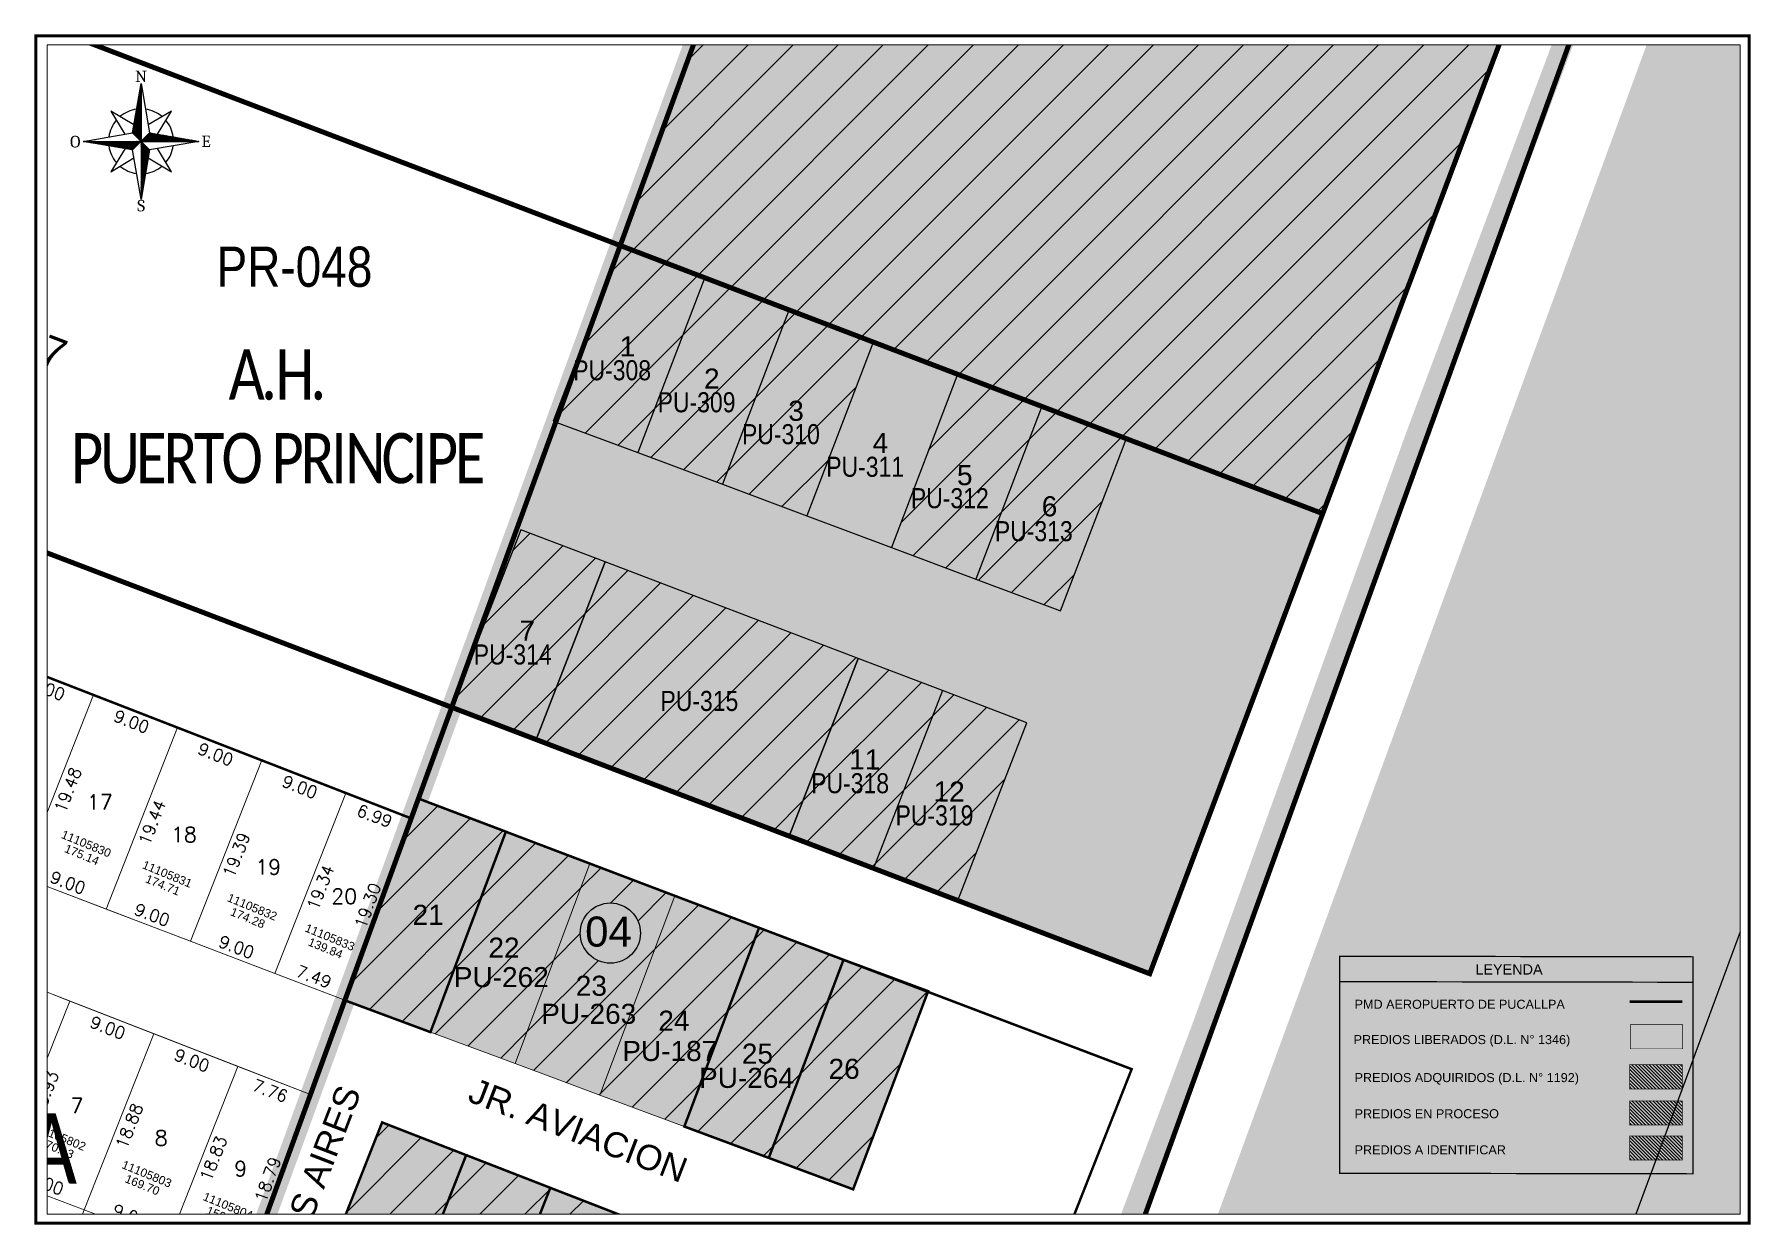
# Paper-space layout 'PUERTO PRINCIPE' of a CAD drawing. Header units: metres, sheet in millimetres. Extents: x -84 to 486, y -119 to 276.
# The model-space entities are those that its viewports show. They can reach past a viewport. Long polylines and large blocks are cut down to what shows.
import ezdxf
from ezdxf.enums import TextEntityAlignment as Align

# ---------------------------------------------------------------- set-up
doc = ezdxf.new("R2010")
doc.units = ezdxf.units.M
doc.set_wipeout_variables(frame=1)
doc.linetypes.add('DASHDOT', pattern=[1, 0.5, -0.25, 0, -0.25])
doc.linetypes.add('DASHED', pattern=[0.75, 0.5, -0.25])
doc.layers.get('0').update_dxf_attribs({"color": 130})
for name, color, linetype in [('0-poligonos', 7, 'DASHED'), ('000 COLINDANTE', 8, 'Continuous'), ('1. HACHT_FALTA EMPADRONAR', 1, 'Continuous'), ('2. HACHT_ EMPADRONADO', 2, 'Continuous'), ('3. HACHT_ADQUIRIDO', 3, 'Continuous'), ('AH LAS GAVIOTAS', 7, 'Continuous'), ('CODIGO PREDIO', 5, 'Continuous'), ('EDICION_PARCELAS', 211, 'Continuous'), ('ENTREGADOS A OPAT', 130, 'Continuous'), ('LEYENDA', 7, 'Continuous'), ('LOTES', 7, 'Continuous'), ('LOTES_PREDIOS', 7, 'Continuous'), ('MANZANA', 7, 'Continuous'), ('PARTIDA 11105760_AH BUENOS AIRES', 30, 'Continuous'), ('PARTIDA 11161618_MTC', 150, 'Continuous'), ('PERIMETRO_1', 7, 'Continuous'), ('PREDIO ADQUIRIDO DL 1364', 3, 'Continuous'), ('PREDIOS A TRABAJAR', 4, 'Continuous'), ('TEXTO ADD', 150, 'Continuous'), ('VIAS', 7, 'Continuous')]:
    doc.layers.add(name, color=color, linetype=linetype)
for name, color, linetype, lineweight in [('AREA', 1, 'Continuous', 0), ('Cotas', 4, 'Continuous', 0), ('Partida', 22, 'Continuous', 0), ('TXTLOTE', 2, 'Continuous', 0)]:
    doc.layers.add(name, color=color, linetype=linetype, lineweight=lineweight)
doc.styles.add('arial', font='arial.ttf', dxfattribs={"height": 0.1})
doc.styles.add('Cambria', font='Cambria.ttf')
doc.styles.add('CODIGO', font='ARIALN.TTF')
doc.styles.add('ROMANS', font='ROMANS')
doc.styles.get("Standard").update_dxf_attribs({"font": 'arial.ttf'})

psp = doc.layouts.new('PUERTO PRINCIPE')

msp = doc.modelspace()

# ---------------------------------------------------------------- texts
at = {"layer": '1. HACHT_FALTA EMPADRONAR', "color": 1, "lineweight": 0, "style": 'arial'}
msp.add_text('PARTIDA N° 400011687', height=3, rotation=339.1842, dxfattribs=at).set_placement((546722.01, 9074244.54, -172.46))
at = {"layer": 'CODIGO PREDIO'}
for s, height, style, p in [('PR-048', 4, 'CODIGO', (546788.62, 9074238.45, 156.67)), ('PU-308', 2, 'CODIGO', (546820.29, 9074228.13)), ('PU-309', 2, 'CODIGO', (546828.71, 9074224.94)), ('PU-310', 2, 'CODIGO', (546837.12, 9074221.76)), ('PU-311', 2, 'CODIGO', (546845.52, 9074218.51)), ('PU-312', 2, 'CODIGO', (546853.96, 9074215.38)), ('PU-313', 2, 'CODIGO', (546862.33, 9074212.09)), ('PU-314', 2, 'CODIGO', (546810.38, 9074199.8)), ('PU-315', 2, 'CODIGO', (546828.99, 9074195.17)), ('PU-318', 2, 'CODIGO', (546844.02, 9074186.97)), ('PU-319', 2, 'CODIGO', (546852.43, 9074183.76)), ('PU-262', 2, 'arial', (546809.24, 9074167.64)), ('PU-263', 2, 'arial', (546817.96, 9074163.98)), ('PU-187', 2, 'arial', (546826.04, 9074160.28)), ('PU-264', 2, 'arial', (546833.69, 9074157.6))]:
    msp.add_text(s, height=height, dxfattribs=dict(at, style=style)).set_placement(p, align=Align.MIDDLE_CENTER)
at = {"layer": 'LOTES', "color": 7, "lineweight": 0, "style": 'arial'}
for s, p in [('21', (546801.95, 9074173.85)), ('22', (546809.51, 9074170.58)), ('23', (546818.22, 9074166.78)), ('25', (546834.78, 9074160.01)), ('26', (546843.42, 9074158.5)), ('1', (546798.2, 9074142.97))]:
    msp.add_text(s, height=2, dxfattribs=at).set_placement(p, align=Align.MIDDLE_CENTER)
at = {"layer": 'LOTES', "lineweight": 0, "style": 'arial'}
msp.add_text('24', height=2, dxfattribs=at).set_placement((546826.45, 9074163.3), align=Align.MIDDLE_CENTER)
at = {"layer": 'MANZANA', "color": 7, "style": 'arial'}
msp.add_text('04', height=3, dxfattribs=at).set_placement((546819.93, 9074172.18), align=Align.MIDDLE_CENTER)
at = {"layer": 'PREDIOS A TRABAJAR', "color": 7, "style": 'arial'}
for s, p in [('1', (546821.82, 9074230.51)), ('2', (546830.23, 9074227.3)), ('3', (546838.63, 9074224.09)), ('4', (546847.04, 9074220.89)), ('5', (546855.45, 9074217.68)), ('6', (546863.9, 9074214.57))]:
    msp.add_text(s, height=2, dxfattribs=at).set_placement(p, align=Align.MIDDLE_CENTER)
for s, p in [('7', (546811.84, 9074202.18)), ('11', (546845.48, 9074189.34)), ('12', (546853.89, 9074186.14))]:
    msp.add_text(s, height=2, rotation=359.6217, dxfattribs=at).set_placement(p, align=Align.MIDDLE_CENTER)
at = {"layer": 'TEXTO ADD', "color": 7, "attachment_point": 2}
for s, insert, char_height, width in [('\\pt0;{\\fCalibri|b0|i0|c0|p34;\\W0.8;\\T0.9;A.H. \\PPUERTO PRINCIPE}', (546786.84, 9074230.2), 5, 513.6925), ('\\pt0;{\\fCalibri|b0|i0|c0|p34;\\W0.8;\\T0.9;A.H. LA \\PBUENOS AIRES}', (546754.92, 9074154.05), 7, 467.928)]:
    msp.add_mtext(s, dxfattribs=dict(at, insert=insert, char_height=char_height, width=width))
at = {"layer": 'VIAS', "color": 7, "style": 'arial'}
for s, rotation, p in [('PJ. BUENOS AIRES', 68.9317, (546783.73, 9074126.14)), ('JR. AVIACION', 339, (546805.77, 9074155.31))]:
    msp.add_text(s, height=2.5, rotation=rotation, dxfattribs=at).set_placement(p)

# ---------------------------------------------------------------- blocks, each defined once
blk = doc.blocks.new('A$C4681129B')
at = {"color": 7}
for p, q in [((3.417, 4.349), (3.888, 7.078)), ((3.804, 6.596), (3.888, 6.679)), ((3.812, 6.639), (3.888, 6.715)), ((3.888, 6.608), (3.818, 6.677)), ((3.819, 6.682), (3.888, 6.751)), ((3.888, 6.644), (3.824, 6.708)), ((3.827, 6.726), (3.888, 6.787)), ((3.888, 6.68), (3.829, 6.738)), ((3.834, 6.769), (3.888, 6.822)), ((3.888, 6.716), (3.834, 6.769)), ((3.888, 6.752), (3.84, 6.8)), ((3.842, 6.813), (3.888, 6.858)), ((3.888, 6.787), (3.845, 6.83)), ((3.849, 6.856), (3.888, 6.894)), ((3.888, 6.823), (3.85, 6.861)), ((3.888, 6.859), (3.855, 6.891)), ((3.857, 6.899), (3.888, 6.93)), ((3.888, 6.895), (3.861, 6.922)), ((3.864, 6.943), (3.888, 6.966)), ((3.888, 6.931), (3.866, 6.953)), ((3.888, 6.967), (3.871, 6.983)), ((3.872, 6.986), (3.888, 7.002)), ((3.888, 7.003), (3.877, 7.014)), ((3.879, 7.03), (3.888, 7.038)), ((3.888, 7.039), (3.882, 7.045)), ((3.888, 7.075), (3.887, 7.075)), ((3.887, 7.073), (3.888, 7.074)), ((3.888, 7.078), (4.358, 4.349)), ((3.888, 7.078), (3.888, 0.678)), ((3.602, 5.424), (3.888, 5.709)), ((3.61, 5.467), (3.888, 5.745)), ((3.617, 5.51), (3.888, 5.781)), ((3.625, 5.554), (3.888, 5.817)), ((3.632, 5.597), (3.888, 5.853)), ((3.64, 5.641), (3.888, 5.889)), ((3.647, 5.684), (3.888, 5.924)), ((3.655, 5.727), (3.888, 5.96)), ((3.888, 5.494), (3.655, 5.727)), ((3.888, 5.53), (3.66, 5.758)), ((3.662, 5.771), (3.888, 5.996)), ((3.888, 5.566), (3.665, 5.789)), ((3.67, 5.814), (3.888, 6.032)), ((3.888, 5.602), (3.671, 5.819)), ((3.888, 5.638), (3.676, 5.85)), ((3.677, 5.858), (3.888, 6.068)), ((3.888, 5.674), (3.681, 5.88)), ((3.685, 5.901), (3.888, 6.104)), ((3.888, 5.71), (3.686, 5.911)), ((3.692, 5.944), (3.888, 6.14)), ((3.888, 5.746), (3.692, 5.942)), ((3.888, 5.782), (3.697, 5.972)), ((3.7, 5.988), (3.888, 6.176)), ((3.888, 5.818), (3.702, 6.003)), ((3.707, 6.031), (3.888, 6.212)), ((3.888, 5.853), (3.708, 6.034)), ((3.888, 5.889), (3.713, 6.064)), ((3.715, 6.075), (3.888, 6.248)), ((3.888, 5.925), (3.718, 6.095)), ((3.722, 6.118), (3.888, 6.284)), ((3.888, 5.961), (3.723, 6.126)), ((3.888, 5.997), (3.729, 6.156)), ((3.73, 6.161), (3.888, 6.32)), ((3.888, 6.033), (3.734, 6.187)), ((3.737, 6.205), (3.888, 6.356)), ((3.888, 6.069), (3.739, 6.217)), ((3.888, 6.105), (3.744, 6.248)), ((3.745, 6.248), (3.888, 6.391)), ((3.888, 6.141), (3.75, 6.279)), ((3.752, 6.292), (3.888, 6.427)), ((3.888, 6.177), (3.755, 6.309)), ((3.759, 6.335), (3.888, 6.463)), ((3.888, 6.213), (3.76, 6.34)), ((3.888, 6.249), (3.766, 6.371)), ((3.767, 6.378), (3.888, 6.499)), ((3.888, 6.285), (3.771, 6.401)), ((3.774, 6.422), (3.888, 6.535)), ((3.888, 6.32), (3.776, 6.432)), ((3.888, 6.356), (3.781, 6.463)), ((3.782, 6.465), (3.888, 6.571)), ((3.888, 6.392), (3.787, 6.493)), ((3.789, 6.509), (3.888, 6.607)), ((3.888, 6.428), (3.792, 6.524)), ((3.797, 6.552), (3.888, 6.643)), ((3.888, 6.464), (3.797, 6.554)), ((3.888, 6.5), (3.803, 6.585)), ((3.888, 6.536), (3.808, 6.616)), ((3.888, 6.572), (3.813, 6.646)), ((2.208, 5.558), (2.983, 4.274)), ((3.492, 4.783), (2.208, 5.558)), ((3.421, 4.345), (3.888, 4.811)), ((3.423, 4.382), (3.888, 4.847)), ((3.43, 4.425), (3.888, 4.883)), ((3.438, 4.469), (3.888, 4.919)), ((3.439, 4.327), (3.888, 4.775)), ((3.445, 4.512), (3.888, 4.955)), ((3.453, 4.555), (3.888, 4.991)), ((3.46, 4.599), (3.888, 5.026)), ((3.467, 4.642), (3.888, 5.062)), ((3.475, 4.686), (3.888, 5.098)), ((3.482, 4.729), (3.888, 5.134)), ((3.49, 4.772), (3.888, 5.17)), ((3.888, 4.381), (3.491, 4.778)), ((3.888, 4.417), (3.496, 4.808)), ((3.497, 4.816), (3.888, 5.206)), ((3.888, 4.453), (3.501, 4.839)), ((3.505, 4.859), (3.888, 5.242)), ((3.888, 4.488), (3.507, 4.869)), ((3.512, 4.903), (3.888, 5.278)), ((3.888, 4.524), (3.512, 4.9)), ((3.888, 4.56), (3.517, 4.931)), ((3.52, 4.946), (3.888, 5.314)), ((3.888, 4.596), (3.523, 4.961)), ((3.527, 4.989), (3.888, 5.35)), ((3.888, 4.632), (3.528, 4.992)), ((3.888, 4.668), (3.533, 5.023)), ((3.535, 5.033), (3.888, 5.386)), ((3.888, 4.704), (3.538, 5.053)), ((3.542, 5.076), (3.888, 5.422)), ((3.888, 4.74), (3.544, 5.084)), ((3.888, 4.776), (3.549, 5.115)), ((3.55, 5.12), (3.888, 5.457)), ((3.888, 4.812), (3.554, 5.145)), ((3.557, 5.163), (3.888, 5.493)), ((3.888, 4.848), (3.56, 5.176)), ((3.565, 5.206), (3.888, 5.529)), ((3.888, 4.884), (3.565, 5.206)), ((3.888, 4.92), (3.57, 5.237)), ((3.572, 5.25), (3.888, 5.565)), ((3.888, 4.955), (3.575, 5.268)), ((3.58, 5.293), (3.888, 5.601)), ((3.888, 4.991), (3.581, 5.298)), ((3.888, 5.027), (3.586, 5.329)), ((3.587, 5.337), (3.888, 5.637)), ((3.888, 5.063), (3.591, 5.36)), ((3.595, 5.38), (3.888, 5.673)), ((3.888, 5.099), (3.597, 5.39)), ((3.888, 5.135), (3.602, 5.421)), ((3.888, 5.171), (3.607, 5.452)), ((3.888, 5.207), (3.612, 5.482)), ((3.888, 5.243), (3.618, 5.513)), ((3.888, 5.279), (3.623, 5.543)), ((3.888, 5.315), (3.628, 5.574)), ((3.888, 5.351), (3.634, 5.605)), ((3.888, 5.387), (3.639, 5.635)), ((3.888, 5.422), (3.644, 5.666)), ((3.888, 5.458), (3.649, 5.697)), ((5.568, 5.558), (4.284, 4.783)), ((4.792, 4.274), (5.568, 5.558)), ((0.688, 3.878), (3.417, 4.349)), ((3.417, 3.408), (0.688, 3.878)), ((0.688, 3.878), (7.088, 3.878)), ((0.691, 3.878), (0.69, 3.878)), ((0.691, 3.878), (0.692, 3.878)), ((0.722, 3.872), (0.728, 3.878)), ((0.734, 3.87), (0.726, 3.878)), ((0.753, 3.867), (0.764, 3.878)), ((0.778, 3.863), (0.762, 3.878)), ((0.783, 3.862), (0.8, 3.878)), ((0.821, 3.855), (0.798, 3.878)), ((0.814, 3.856), (0.836, 3.878)), ((0.864, 3.848), (0.834, 3.878)), ((0.845, 3.851), (0.872, 3.878)), ((0.908, 3.84), (0.87, 3.878)), ((0.875, 3.846), (0.908, 3.878)), ((0.906, 3.841), (0.943, 3.878)), ((0.951, 3.833), (0.906, 3.878)), ((0.936, 3.835), (0.979, 3.878)), ((0.995, 3.825), (0.942, 3.878)), ((0.967, 3.83), (1.015, 3.878)), ((1.038, 3.818), (0.978, 3.878)), ((0.998, 3.825), (1.051, 3.878)), ((1.081, 3.81), (1.014, 3.878)), ((1.028, 3.819), (1.087, 3.878)), ((1.125, 3.803), (1.049, 3.878)), ((1.059, 3.814), (1.123, 3.878)), ((1.168, 3.795), (1.085, 3.878)), ((1.09, 3.809), (1.159, 3.878)), ((1.12, 3.804), (1.195, 3.878)), ((1.212, 3.788), (1.121, 3.878)), ((1.151, 3.798), (1.231, 3.878)), ((1.255, 3.78), (1.157, 3.878)), ((1.182, 3.793), (1.267, 3.878)), ((1.299, 3.773), (1.193, 3.878)), ((1.212, 3.788), (1.303, 3.878)), ((1.342, 3.765), (1.229, 3.878)), ((1.243, 3.782), (1.339, 3.878)), ((1.385, 3.758), (1.265, 3.878)), ((1.273, 3.777), (1.375, 3.878)), ((1.429, 3.75), (1.301, 3.878)), ((1.304, 3.772), (1.41, 3.878)), ((1.335, 3.767), (1.446, 3.878)), ((1.472, 3.743), (1.337, 3.878)), ((1.365, 3.761), (1.482, 3.878)), ((1.516, 3.735), (1.373, 3.878)), ((1.396, 3.756), (1.518, 3.878)), ((1.559, 3.728), (1.409, 3.878)), ((1.427, 3.751), (1.554, 3.878)), ((1.602, 3.72), (1.445, 3.878)), ((1.457, 3.746), (1.59, 3.878)), ((1.646, 3.713), (1.481, 3.878)), ((1.488, 3.74), (1.626, 3.878)), ((1.689, 3.706), (1.516, 3.878)), ((1.519, 3.735), (1.662, 3.878)), ((1.549, 3.73), (1.698, 3.878)), ((1.733, 3.698), (1.552, 3.878)), ((1.58, 3.724), (1.734, 3.878)), ((1.776, 3.691), (1.588, 3.878)), ((1.61, 3.719), (1.77, 3.878)), ((1.819, 3.683), (1.624, 3.878)), ((1.641, 3.714), (1.806, 3.878)), ((1.863, 3.676), (1.66, 3.878)), ((1.672, 3.709), (1.841, 3.878)), ((1.906, 3.668), (1.696, 3.878)), ((1.702, 3.703), (1.877, 3.878)), ((1.95, 3.661), (1.732, 3.878)), ((1.733, 3.698), (1.913, 3.878)), ((1.764, 3.693), (1.949, 3.878)), ((1.993, 3.653), (1.768, 3.878)), ((1.794, 3.687), (1.985, 3.878)), ((2.036, 3.646), (1.804, 3.878)), ((1.825, 3.682), (2.021, 3.878)), ((2.08, 3.638), (1.84, 3.878)), ((1.856, 3.677), (2.057, 3.878)), ((2.123, 3.631), (1.876, 3.878)), ((1.886, 3.672), (2.093, 3.878)), ((2.167, 3.623), (1.912, 3.878)), ((1.917, 3.666), (2.129, 3.878)), ((1.947, 3.661), (2.165, 3.878)), ((2.21, 3.616), (1.948, 3.878)), ((1.978, 3.656), (2.201, 3.878)), ((2.254, 3.608), (1.983, 3.878)), ((2.009, 3.65), (2.237, 3.878)), ((2.297, 3.601), (2.019, 3.878)), ((2.039, 3.645), (2.273, 3.878)), ((2.34, 3.593), (2.055, 3.878)), ((2.07, 3.64), (2.308, 3.878)), ((2.384, 3.586), (2.091, 3.878)), ((2.101, 3.635), (2.344, 3.878)), ((2.427, 3.578), (2.127, 3.878)), ((2.131, 3.629), (2.38, 3.878)), ((2.162, 3.624), (2.416, 3.878)), ((2.471, 3.571), (2.163, 3.878)), ((2.193, 3.619), (2.452, 3.878)), ((2.514, 3.563), (2.199, 3.878)), ((2.223, 3.613), (2.488, 3.878)), ((2.557, 3.556), (2.235, 3.878)), ((2.254, 3.608), (2.524, 3.878)), ((2.601, 3.548), (2.271, 3.878)), ((2.284, 3.603), (2.56, 3.878)), ((2.644, 3.541), (2.307, 3.878)), ((2.315, 3.598), (2.596, 3.878)), ((2.688, 3.533), (2.343, 3.878)), ((2.346, 3.592), (2.632, 3.878)), ((2.376, 3.587), (2.668, 3.878)), ((2.731, 3.526), (2.379, 3.878)), ((2.407, 3.582), (2.704, 3.878)), ((2.774, 3.518), (2.414, 3.878)), ((2.438, 3.576), (2.74, 3.878)), ((2.818, 3.511), (2.45, 3.878)), ((2.468, 3.571), (2.775, 3.878)), ((2.861, 3.503), (2.486, 3.878)), ((2.499, 3.566), (2.811, 3.878)), ((2.905, 3.496), (2.522, 3.878)), ((2.53, 3.561), (2.847, 3.878)), ((2.948, 3.488), (2.558, 3.878)), ((2.56, 3.555), (2.883, 3.878)), ((2.591, 3.55), (2.919, 3.878)), ((2.991, 3.481), (2.594, 3.878)), ((2.621, 3.545), (2.955, 3.878)), ((3.035, 3.473), (2.63, 3.878)), ((2.652, 3.539), (2.991, 3.878)), ((3.078, 3.466), (2.666, 3.878)), ((2.683, 3.534), (3.027, 3.878)), ((3.122, 3.458), (2.702, 3.878)), ((2.713, 3.529), (3.063, 3.878)), ((3.165, 3.451), (2.738, 3.878)), ((2.744, 3.524), (3.099, 3.878)), ((3.208, 3.443), (2.774, 3.878)), ((2.775, 3.518), (3.135, 3.878)), ((2.805, 3.513), (3.171, 3.878)), ((3.252, 3.436), (2.81, 3.878)), ((2.836, 3.508), (3.206, 3.878)), ((3.295, 3.428), (2.846, 3.878)), ((2.867, 3.502), (3.242, 3.878)), ((3.339, 3.421), (2.881, 3.878)), ((2.897, 3.497), (3.278, 3.878)), ((3.382, 3.414), (2.917, 3.878)), ((2.928, 3.492), (3.314, 3.878)), ((3.42, 3.411), (2.953, 3.878)), ((2.958, 3.487), (3.35, 3.878)), ((2.989, 3.481), (3.386, 3.878)), ((3.438, 3.429), (2.989, 3.878)), ((3.02, 3.476), (3.422, 3.878)), ((3.456, 3.447), (3.025, 3.878)), ((3.05, 3.471), (3.458, 3.878)), ((3.474, 3.465), (3.061, 3.878)), ((3.081, 3.465), (3.494, 3.878)), ((3.492, 3.483), (3.097, 3.878)), ((3.112, 3.46), (3.53, 3.878)), ((3.51, 3.501), (3.133, 3.878)), ((3.142, 3.455), (3.566, 3.878)), ((3.528, 3.519), (3.169, 3.878)), ((3.173, 3.45), (3.602, 3.878)), ((3.204, 3.444), (3.638, 3.878)), ((3.546, 3.537), (3.205, 3.878)), ((3.234, 3.439), (3.673, 3.878)), ((3.564, 3.555), (3.241, 3.878)), ((3.265, 3.434), (3.709, 3.878)), ((3.582, 3.573), (3.277, 3.878)), ((3.295, 3.428), (3.745, 3.878)), ((3.6, 3.591), (3.313, 3.878)), ((3.326, 3.423), (3.781, 3.878)), ((3.618, 3.609), (3.348, 3.878)), ((3.357, 3.418), (3.817, 3.878)), ((3.636, 3.627), (3.384, 3.878)), ((3.387, 3.413), (3.853, 3.878)), ((3.417, 3.408), (4.358, 4.349)), ((3.417, 4.349), (4.358, 3.408)), ((3.654, 3.645), (3.42, 3.878)), ((3.888, 3.914), (3.422, 4.379)), ((3.888, 3.95), (3.427, 4.41)), ((3.888, 3.986), (3.433, 4.441)), ((3.888, 4.022), (3.438, 4.471)), ((3.888, 4.057), (3.443, 4.502)), ((3.888, 4.093), (3.449, 4.532)), ((3.888, 4.129), (3.454, 4.563)), ((3.672, 3.663), (3.456, 3.878)), ((3.457, 4.309), (3.888, 4.739)), ((3.888, 4.165), (3.459, 4.594)), ((3.888, 4.201), (3.464, 4.624)), ((3.888, 4.237), (3.47, 4.655)), ((3.475, 4.291), (3.888, 4.703)), ((3.888, 4.273), (3.475, 4.686)), ((3.888, 4.309), (3.48, 4.716)), ((3.888, 4.345), (3.486, 4.747)), ((3.69, 3.68), (3.492, 3.878)), ((3.493, 4.273), (3.888, 4.667)), ((3.511, 4.255), (3.888, 4.631)), ((3.708, 3.698), (3.528, 3.878)), ((3.529, 4.237), (3.888, 4.595)), ((3.547, 4.219), (3.888, 4.559)), ((3.726, 3.716), (3.564, 3.878)), ((3.565, 4.201), (3.888, 4.524)), ((3.583, 4.183), (3.888, 4.488)), ((3.744, 3.734), (3.6, 3.878)), ((3.601, 4.165), (3.888, 4.452)), ((3.619, 4.147), (3.888, 4.416)), ((3.762, 3.752), (3.636, 3.878)), ((3.637, 4.129), (3.888, 4.38)), ((3.655, 4.111), (3.888, 4.344)), ((3.78, 3.77), (3.672, 3.878)), ((3.673, 4.093), (3.888, 4.308)), ((3.691, 4.075), (3.888, 4.272)), ((3.798, 3.788), (3.708, 3.878)), ((3.709, 4.057), (3.888, 4.236)), ((3.727, 4.039), (3.888, 4.2)), ((3.816, 3.806), (3.744, 3.878)), ((3.745, 4.021), (3.888, 4.164)), ((3.763, 4.003), (3.888, 4.128)), ((3.834, 3.824), (3.779, 3.878)), ((3.781, 3.985), (3.888, 4.092)), ((3.799, 3.967), (3.888, 4.057)), ((3.852, 3.842), (3.815, 3.878)), ((3.816, 3.949), (3.888, 4.021)), ((3.834, 3.931), (3.888, 3.985)), ((3.87, 3.86), (3.851, 3.878)), ((3.852, 3.914), (3.888, 3.949)), ((3.87, 3.896), (3.888, 3.913)), ((3.887, 3.878), (3.887, 3.878)), ((3.888, 3.877), (3.888, 3.878)), ((4.358, 3.407), (3.888, 3.878)), ((3.888, 3.841), (3.906, 3.86)), ((3.888, 3.805), (3.924, 3.842)), ((4.353, 3.377), (3.888, 3.842)), ((3.888, 3.769), (3.942, 3.824)), ((3.888, 3.733), (3.96, 3.806)), ((4.348, 3.346), (3.888, 3.806)), ((3.889, 3.878), (4.36, 4.349)), ((3.923, 3.878), (3.905, 3.896)), ((3.959, 3.878), (3.923, 3.914)), ((3.925, 3.878), (4.39, 4.344)), ((3.995, 3.878), (3.941, 3.932)), ((4.031, 3.878), (3.959, 3.95)), ((3.961, 3.878), (4.421, 4.338)), ((4.067, 3.878), (3.977, 3.968)), ((4.103, 3.878), (3.995, 3.986)), ((3.997, 3.878), (4.451, 4.333)), ((4.139, 3.878), (4.013, 4.004)), ((4.175, 3.878), (4.031, 4.022)), ((4.033, 3.878), (4.482, 4.328)), ((4.211, 3.878), (4.049, 4.04)), ((4.246, 3.878), (4.067, 4.058)), ((4.069, 3.878), (4.513, 4.322)), ((4.282, 3.878), (4.085, 4.076)), ((4.318, 3.878), (4.103, 4.094)), ((4.105, 3.878), (4.543, 4.317)), ((4.354, 3.878), (4.121, 4.112)), ((4.39, 3.878), (4.139, 4.129)), ((4.14, 3.878), (4.574, 4.312)), ((4.426, 3.878), (4.157, 4.147)), ((4.462, 3.878), (4.175, 4.165)), ((4.176, 3.878), (4.605, 4.307)), ((4.498, 3.878), (4.193, 4.183)), ((4.534, 3.878), (4.211, 4.201)), ((4.212, 3.878), (4.635, 4.301)), ((4.57, 3.878), (4.229, 4.219)), ((4.606, 3.878), (4.247, 4.237)), ((4.248, 3.878), (4.666, 4.296)), ((4.642, 3.878), (4.265, 4.255)), ((4.678, 3.878), (4.283, 4.273)), ((4.284, 3.878), (4.697, 4.291)), ((4.713, 3.878), (4.301, 4.291)), ((4.749, 3.878), (4.319, 4.309)), ((4.32, 3.878), (4.727, 4.285)), ((4.785, 3.878), (4.336, 4.327)), ((4.821, 3.878), (4.354, 4.345)), ((4.356, 3.878), (4.758, 4.28)), ((4.358, 4.349), (7.088, 3.878)), ((7.088, 3.878), (4.358, 3.408)), ((4.857, 3.878), (4.392, 4.343)), ((4.392, 3.878), (4.788, 4.275)), ((4.428, 3.878), (4.819, 4.27)), ((4.893, 3.878), (4.436, 4.336)), ((4.464, 3.878), (4.85, 4.264)), ((4.929, 3.878), (4.479, 4.328)), ((4.5, 3.878), (4.88, 4.259)), ((4.965, 3.878), (4.522, 4.321)), ((4.536, 3.878), (4.911, 4.254)), ((5.001, 3.878), (4.566, 4.313)), ((4.571, 3.878), (4.942, 4.248)), ((4.607, 3.878), (4.972, 4.243)), ((5.037, 3.878), (4.609, 4.306)), ((4.643, 3.878), (5.003, 4.238)), ((5.073, 3.878), (4.653, 4.298)), ((4.679, 3.878), (5.034, 4.233)), ((5.109, 3.878), (4.696, 4.291)), ((4.715, 3.878), (5.064, 4.227)), ((5.144, 3.878), (4.739, 4.283)), ((4.751, 3.878), (5.095, 4.222)), ((5.18, 3.878), (4.783, 4.276)), ((4.787, 3.878), (5.125, 4.217)), ((4.823, 3.878), (5.156, 4.211)), ((5.216, 3.878), (4.826, 4.268)), ((4.859, 3.878), (5.187, 4.206)), ((5.252, 3.878), (4.87, 4.261)), ((4.895, 3.878), (5.217, 4.201)), ((5.288, 3.878), (4.913, 4.253)), ((4.931, 3.878), (5.248, 4.196)), ((5.324, 3.878), (4.957, 4.246)), ((4.967, 3.878), (5.279, 4.19)), ((5.36, 3.878), (5, 4.238)), ((5.003, 3.878), (5.309, 4.185)), ((5.038, 3.878), (5.34, 4.18)), ((5.396, 3.878), (5.043, 4.231)), ((5.074, 3.878), (5.371, 4.174)), ((5.432, 3.878), (5.087, 4.223)), ((5.11, 3.878), (5.401, 4.169)), ((5.468, 3.878), (5.13, 4.216)), ((5.146, 3.878), (5.432, 4.164)), ((5.504, 3.878), (5.174, 4.208)), ((5.182, 3.878), (5.462, 4.159)), ((5.54, 3.878), (5.217, 4.201)), ((5.218, 3.878), (5.493, 4.153)), ((5.254, 3.878), (5.524, 4.148)), ((5.576, 3.878), (5.26, 4.193)), ((5.29, 3.878), (5.554, 4.143)), ((5.611, 3.878), (5.304, 4.186)), ((5.326, 3.878), (5.585, 4.137)), ((5.647, 3.878), (5.347, 4.178)), ((5.362, 3.878), (5.616, 4.132)), ((5.683, 3.878), (5.391, 4.171)), ((5.398, 3.878), (5.646, 4.127)), ((5.719, 3.878), (5.434, 4.163)), ((5.434, 3.878), (5.677, 4.122)), ((5.47, 3.878), (5.708, 4.116)), ((5.755, 3.878), (5.477, 4.156)), ((5.505, 3.878), (5.738, 4.111)), ((5.791, 3.878), (5.521, 4.149)), ((5.541, 3.878), (5.769, 4.106)), ((5.827, 3.878), (5.564, 4.141)), ((5.577, 3.878), (5.799, 4.1)), ((5.863, 3.878), (5.608, 4.134)), ((5.613, 3.878), (5.83, 4.095)), ((5.649, 3.878), (5.861, 4.09)), ((5.899, 3.878), (5.651, 4.126)), ((5.685, 3.878), (5.891, 4.085)), ((5.935, 3.878), (5.694, 4.119)), ((5.721, 3.878), (5.922, 4.079)), ((5.971, 3.878), (5.738, 4.111)), ((5.757, 3.878), (5.953, 4.074)), ((6.007, 3.878), (5.781, 4.104)), ((5.793, 3.878), (5.983, 4.069)), ((6.043, 3.878), (5.825, 4.096)), ((5.829, 3.878), (6.014, 4.063)), ((5.865, 3.878), (6.045, 4.058)), ((6.078, 3.878), (5.868, 4.089)), ((5.901, 3.878), (6.075, 4.053)), ((6.114, 3.878), (5.911, 4.081)), ((5.936, 3.878), (6.106, 4.048)), ((6.15, 3.878), (5.955, 4.074)), ((5.972, 3.878), (6.136, 4.042)), ((6.186, 3.878), (5.998, 4.066)), ((6.008, 3.878), (6.167, 4.037)), ((6.222, 3.878), (6.042, 4.059)), ((6.044, 3.878), (6.198, 4.032)), ((6.08, 3.878), (6.228, 4.026)), ((6.258, 3.878), (6.085, 4.051)), ((6.116, 3.878), (6.259, 4.021)), ((6.294, 3.878), (6.129, 4.044)), ((6.152, 3.878), (6.29, 4.016)), ((6.33, 3.878), (6.172, 4.036)), ((6.188, 3.878), (6.32, 4.011)), ((6.366, 3.878), (6.215, 4.029)), ((6.224, 3.878), (6.351, 4.005)), ((6.402, 3.878), (6.259, 4.021)), ((6.26, 3.878), (6.382, 4)), ((6.296, 3.878), (6.412, 3.995)), ((6.438, 3.878), (6.302, 4.014)), ((6.332, 3.878), (6.443, 3.989)), ((6.474, 3.878), (6.346, 4.006)), ((6.368, 3.878), (6.473, 3.984)), ((6.509, 3.878), (6.389, 3.999)), ((6.403, 3.878), (6.504, 3.979)), ((6.545, 3.878), (6.432, 3.991)), ((6.439, 3.878), (6.535, 3.974)), ((6.475, 3.878), (6.565, 3.968)), ((6.581, 3.878), (6.476, 3.984)), ((6.511, 3.878), (6.596, 3.963)), ((6.617, 3.878), (6.519, 3.976)), ((6.547, 3.878), (6.627, 3.958)), ((6.653, 3.878), (6.563, 3.969)), ((6.583, 3.878), (6.657, 3.952)), ((6.689, 3.878), (6.606, 3.961)), ((6.619, 3.878), (6.688, 3.947)), ((6.725, 3.878), (6.649, 3.954)), ((6.655, 3.878), (6.719, 3.942)), ((6.691, 3.878), (6.749, 3.937)), ((6.761, 3.878), (6.693, 3.946)), ((6.727, 3.878), (6.78, 3.931)), ((6.797, 3.878), (6.736, 3.939)), ((6.763, 3.878), (6.81, 3.926)), ((6.833, 3.878), (6.78, 3.931)), ((6.799, 3.878), (6.841, 3.921)), ((6.869, 3.878), (6.823, 3.924)), ((6.835, 3.878), (6.872, 3.915)), ((6.905, 3.878), (6.866, 3.916)), ((6.87, 3.878), (6.902, 3.91)), ((6.906, 3.878), (6.933, 3.905)), ((6.941, 3.878), (6.91, 3.909)), ((6.942, 3.878), (6.964, 3.9)), ((6.976, 3.878), (6.953, 3.901)), ((6.978, 3.878), (6.994, 3.894)), ((7.012, 3.878), (6.997, 3.894)), ((7.014, 3.878), (7.025, 3.889)), ((7.048, 3.878), (7.04, 3.886)), ((7.05, 3.878), (7.056, 3.884)), ((7.084, 3.878), (7.084, 3.879)), ((7.086, 3.878), (7.086, 3.879)), ((3.018, 3.476), (2.208, 2.198)), ((2.208, 2.198), (3.492, 2.974)), ((3.888, 0.678), (3.417, 3.408)), ((3.888, 3.697), (3.978, 3.788)), ((3.888, 3.661), (3.996, 3.77)), ((4.343, 3.315), (3.888, 3.77)), ((3.888, 3.626), (4.014, 3.752)), ((3.888, 3.59), (4.032, 3.734)), ((4.337, 3.285), (3.888, 3.734)), ((3.888, 3.554), (4.05, 3.716)), ((3.888, 3.518), (4.068, 3.698)), ((4.332, 3.254), (3.888, 3.698)), ((3.888, 3.482), (4.086, 3.68)), ((3.888, 3.446), (4.104, 3.662)), ((4.327, 3.223), (3.888, 3.662)), ((3.888, 3.41), (4.122, 3.644)), ((3.888, 3.374), (4.14, 3.626)), ((4.321, 3.193), (3.888, 3.626)), ((3.888, 3.338), (4.158, 3.608)), ((3.888, 3.302), (4.176, 3.59)), ((4.316, 3.162), (3.888, 3.59)), ((3.888, 3.266), (4.194, 3.572)), ((4.311, 3.131), (3.888, 3.555)), ((3.888, 3.23), (4.212, 3.554)), ((3.888, 3.194), (4.23, 3.536)), ((4.306, 3.101), (3.888, 3.519)), ((3.888, 3.159), (4.248, 3.518)), ((3.888, 3.123), (4.265, 3.5)), ((4.3, 3.07), (3.888, 3.483)), ((3.888, 3.087), (4.283, 3.482)), ((3.888, 3.051), (4.301, 3.465)), ((3.888, 3.015), (4.319, 3.447)), ((4.295, 3.04), (3.888, 3.447)), ((3.888, 2.979), (4.337, 3.429)), ((3.888, 2.943), (4.355, 3.411)), ((4.29, 3.009), (3.888, 3.411)), ((4.358, 3.408), (3.888, 0.678)), ((4.284, 2.978), (3.888, 3.375)), ((3.888, 2.907), (4.352, 3.372)), ((4.279, 2.948), (3.888, 3.339)), ((3.888, 2.871), (4.345, 3.328)), ((4.274, 2.917), (3.888, 3.303)), ((3.888, 2.835), (4.337, 3.285)), ((4.269, 2.886), (3.888, 3.267)), ((3.888, 2.799), (4.33, 3.241)), ((4.263, 2.856), (3.888, 3.231)), ((3.888, 2.763), (4.322, 3.198)), ((4.258, 2.825), (3.888, 3.195)), ((4.253, 2.794), (3.888, 3.159)), ((3.888, 2.727), (4.315, 3.155)), ((4.247, 2.764), (3.888, 3.123)), ((3.888, 2.692), (4.307, 3.111)), ((4.242, 2.733), (3.888, 3.088)), ((3.888, 2.656), (4.3, 3.068)), ((4.237, 2.702), (3.888, 3.052)), ((3.888, 2.62), (4.292, 3.024)), ((4.232, 2.672), (3.888, 3.016)), ((3.888, 2.584), (4.285, 2.981)), ((4.226, 2.641), (3.888, 2.98)), ((4.221, 2.611), (3.888, 2.944)), ((3.888, 2.548), (4.277, 2.938)), ((4.216, 2.58), (3.888, 2.908)), ((3.888, 2.512), (4.27, 2.894)), ((4.21, 2.549), (3.888, 2.872)), ((4.284, 2.974), (5.568, 2.198)), ((5.568, 2.198), (4.792, 3.482)), ((3.888, 2.476), (4.262, 2.851)), ((4.205, 2.519), (3.888, 2.836)), ((3.888, 2.44), (4.255, 2.807)), ((4.2, 2.488), (3.888, 2.8)), ((3.888, 2.404), (4.247, 2.764)), ((4.195, 2.457), (3.888, 2.764)), ((4.189, 2.427), (3.888, 2.728)), ((3.888, 2.368), (4.24, 2.721)), ((4.184, 2.396), (3.888, 2.692)), ((3.888, 2.332), (4.232, 2.677)), ((4.179, 2.365), (3.888, 2.657)), ((3.888, 2.296), (4.225, 2.634)), ((4.173, 2.335), (3.888, 2.621)), ((3.888, 2.261), (4.217, 2.59)), ((4.168, 2.304), (3.888, 2.585)), ((4.163, 2.274), (3.888, 2.549)), ((3.888, 2.225), (4.21, 2.547)), ((4.158, 2.243), (3.888, 2.513)), ((3.888, 2.189), (4.202, 2.503)), ((4.152, 2.212), (3.888, 2.477)), ((3.888, 2.153), (4.195, 2.46)), ((4.147, 2.182), (3.888, 2.441)), ((3.888, 2.117), (4.188, 2.417)), ((4.142, 2.151), (3.888, 2.405)), ((3.888, 2.081), (4.18, 2.373)), ((4.136, 2.12), (3.888, 2.369)), ((4.131, 2.09), (3.888, 2.333)), ((3.888, 2.045), (4.173, 2.33)), ((4.126, 2.059), (3.888, 2.297)), ((3.888, 2.009), (4.165, 2.286)), ((4.121, 2.028), (3.888, 2.261)), ((3.888, 1.973), (4.158, 2.243)), ((4.115, 1.998), (3.888, 2.225)), ((3.888, 1.937), (4.15, 2.2)), ((4.11, 1.967), (3.888, 2.19)), ((3.888, 1.901), (4.143, 2.156)), ((4.105, 1.937), (3.888, 2.154)), ((4.099, 1.906), (3.888, 2.118)), ((3.888, 1.865), (4.135, 2.113)), ((4.094, 1.875), (3.888, 2.082)), ((3.888, 1.829), (4.128, 2.069)), ((4.089, 1.845), (3.888, 2.046)), ((3.888, 1.794), (4.12, 2.026)), ((4.084, 1.814), (3.888, 2.01)), ((3.888, 1.758), (4.113, 1.983)), ((4.078, 1.783), (3.888, 1.974)), ((3.888, 1.722), (4.105, 1.939)), ((4.073, 1.753), (3.888, 1.938)), ((4.068, 1.722), (3.888, 1.902)), ((3.888, 1.686), (4.098, 1.896)), ((4.062, 1.691), (3.888, 1.866)), ((3.888, 1.65), (4.09, 1.852)), ((4.057, 1.661), (3.888, 1.83)), ((3.888, 1.614), (4.083, 1.809)), ((4.052, 1.63), (3.888, 1.794)), ((3.888, 1.578), (4.075, 1.766)), ((4.047, 1.6), (3.888, 1.758)), ((4.041, 1.569), (3.888, 1.723)), ((3.888, 1.542), (4.068, 1.722)), ((4.036, 1.538), (3.888, 1.687)), ((3.888, 1.506), (4.06, 1.679)), ((4.031, 1.508), (3.888, 1.651)), ((3.888, 1.47), (4.053, 1.635)), ((4.025, 1.477), (3.888, 1.615)), ((3.888, 1.434), (4.045, 1.592)), ((4.02, 1.446), (3.888, 1.579)), ((3.888, 1.398), (4.038, 1.549)), ((4.015, 1.416), (3.888, 1.543)), ((4.01, 1.385), (3.888, 1.507)), ((3.888, 1.362), (4.03, 1.505)), ((4.004, 1.354), (3.888, 1.471)), ((3.888, 1.327), (4.023, 1.462)), ((3.999, 1.324), (3.888, 1.435)), ((3.888, 1.291), (4.015, 1.418)), ((3.994, 1.293), (3.888, 1.399)), ((3.888, 1.255), (4.008, 1.375)), ((3.988, 1.263), (3.888, 1.363)), ((3.888, 1.219), (4, 1.331)), ((3.983, 1.232), (3.888, 1.327)), ((3.978, 1.201), (3.888, 1.292)), ((3.888, 1.183), (3.993, 1.288)), ((3.973, 1.171), (3.888, 1.256)), ((3.888, 1.147), (3.985, 1.245)), ((3.967, 1.14), (3.888, 1.22)), ((3.888, 1.111), (3.978, 1.201)), ((3.962, 1.109), (3.888, 1.184)), ((3.888, 1.075), (3.97, 1.158)), ((3.957, 1.079), (3.888, 1.148)), ((3.888, 1.039), (3.963, 1.114)), ((3.951, 1.048), (3.888, 1.112)), ((3.946, 1.017), (3.888, 1.076)), ((3.888, 1.003), (3.955, 1.071)), ((3.941, 0.987), (3.888, 1.04)), ((3.888, 0.967), (3.948, 1.028)), ((3.936, 0.956), (3.888, 1.004)), ((3.888, 0.931), (3.94, 0.984)), ((3.93, 0.926), (3.888, 0.968)), ((3.888, 0.896), (3.933, 0.941)), ((3.925, 0.895), (3.888, 0.932)), ((3.888, 0.86), (3.925, 0.897)), ((3.92, 0.864), (3.888, 0.896)), ((3.914, 0.834), (3.888, 0.86)), ((3.888, 0.824), (3.918, 0.854)), ((3.909, 0.803), (3.888, 0.825)), ((3.888, 0.788), (3.91, 0.811)), ((3.904, 0.772), (3.888, 0.789)), ((3.888, 0.752), (3.903, 0.767)), ((3.899, 0.742), (3.888, 0.753)), ((3.888, 0.716), (3.896, 0.724)), ((3.893, 0.711), (3.888, 0.717)), ((3.888, 0.68), (3.888, 0.681)), ((3.888, 0.68), (3.888, 0.68))]:
    blk.add_line(p, q, dxfattribs=at)
for start, end in [(139.58015, 172.19811), (97.80189, 130.41985), (49.58015, 82.19811), (7.80189, 40.41985), (187.80189, 220.85839), (319.58015, 352.19811), (229.58015, 262.19811), (277.80189, 310.41985)]:
    blk.add_arc((3.888, 3.878), 1.8, start, end, dxfattribs=at)
at = {"color": 7, "style": 'Cambria'}
for s, p in [('N', (3.888, 7.478)), ('O', (0.244, 3.861)), ('E', (7.488, 3.878)), ('S', (3.894, 0.32))]:
    blk.add_text(s, height=0.64, dxfattribs=at).set_placement(p, align=Align.MIDDLE)
blk = doc.blocks.new('A$C83305287')
at = {"layer": 'LOTES', "lineweight": 13}
for points in [[(192.56, 130.49), (184.17, 133.75), (177, 115.58), (185.41, 112.36)], [(200.95, 127.23), (192.56, 130.49), (185.41, 112.36), (193.82, 109.15)], [(209.34, 123.97), (200.95, 127.23), (193.82, 109.15), (202.22, 105.94)], [(217.73, 120.71), (209.34, 123.97), (202.22, 105.94), (210.63, 102.72)], [(224.24, 118.18), (217.73, 120.71), (210.63, 102.72), (217.63, 100.05)], [(190.19, 99.98), (181.8, 103.24), (174.83, 85.58), (183.24, 82.37)], [(198.58, 96.72), (190.19, 99.98), (183.24, 82.37), (191.65, 79.16)], [(206.97, 93.46), (198.58, 96.72), (191.65, 79.16), (200.05, 75.94)], [(214.2, 90.65), (206.97, 93.46), (200.05, 75.94), (207.75, 73)], [(191.65, 79.16), (183.24, 82.37), (176.32, 64.83), (184.73, 61.63)], [(200.05, 75.94), (191.65, 79.16), (184.73, 61.63), (193.15, 58.44)]]:
    blk.add_lwpolyline(points, close=True, dxfattribs=at)
at = {"layer": 'MANZANA', "lineweight": 13}
for points in [[(58.33, 182.63), (50.9, 163.79), (217.63, 100.05), (224.24, 118.18)], [(139.85, 119.53), (214.2, 90.65), (201.31, 55.35), (125.82, 83.98)]]:
    blk.add_lwpolyline(points, close=True, dxfattribs=at)
at = {"layer": 'PERIMETRO_1'}
blk.add_lwpolyline([(58.33, 182.63), (224.24, 118.18), (191.95, 29.7), (189.78, 28.7), (22.61, 92.12)], close=True, dxfattribs=at)
at = {"layer": 'AREA'}
for s, p in [('175.14', (189.59, 114.86)), ('174.71', (197.66, 111.84)), ('174.28', (206.13, 108.56)), ('139.84', (213.88, 105.55)), ('170.13', (187.07, 85.61)), ('169.70', (195.62, 81.95)), ('150.47', (203.72, 78.78))]:
    blk.add_text(s, height=0.84, rotation=337.5669, dxfattribs=at).set_placement(p)
at = {"layer": 'Cotas', "style": 'ROMANS'}
for s, rotation, p in [('9.00', 338.7727, (187.97, 131.09)), ('9.00', 338.7727, (196.36, 127.83)), ('9.00', 338.7727, (204.75, 124.57)), ('19.48', 68.4611, (190.01, 121.02)), ('9.00', 338.7727, (213.14, 121.32)), ('19.44', 68.4611, (198.41, 117.79)), ('6.99', 338.7727, (220.59, 118.42)), ('19.39', 68.4611, (206.81, 114.55)), ('19.34', 68.4611, (215.2, 111.31)), ('9.00', 339.0789, (190.01, 111.78)), ('19.30', 69.9508, (219.9, 109.49)), ('9.00', 339.0789, (198.41, 108.57)), ('9.00', 339.0789, (206.82, 105.36)), ('7.49', 339.0789, (214.52, 102.41)), ('9.00', 338.7727, (185.6, 100.58)), ('9.00', 338.7727, (193.99, 97.32)), ('9.00', 338.7727, (202.38, 94.06)), ('18.93', 68.4622, (187.74, 90.77)), ('7.76', 338.7727, (210.18, 91.03)), ('18.88', 68.4622, (196.14, 87.53)), ('18.83', 68.4622, (204.53, 84.3)), ('18.79', 69.9508, (209.94, 82.2)), ('9.00', 339.0775, (187.84, 81.79)), ('9.00', 339.0775, (196.24, 78.58))]:
    blk.add_text(s, height=1.2, rotation=rotation, dxfattribs=at).set_placement(p, align=Align.MIDDLE)
at = {"layer": 'Partida'}
for s, p in [('11105830', (189.27, 116.26)), ('11105831', (197.35, 113.24)), ('11105832', (205.82, 109.96)), ('11105833', (213.57, 106.94)), ('11105802', (186.76, 87.01)), ('11105803', (195.31, 83.35)), ('11105804', (203.4, 80.17))]:
    blk.add_text(s, height=0.84, rotation=337.5669, dxfattribs=at).set_placement(p)
at = {"layer": 'TXTLOTE', "lineweight": 13, "style": 'ROMANS'}
for s, p in [('17', (193.19, 119.81)), ('18', (201.58, 116.57)), ('19', (209.98, 113.33)), ('20', (217.56, 110.42)), ('7', (190.91, 89.56)), ('8', (199.31, 86.32)), ('9', (207.24, 83.26))]:
    blk.add_text(s, height=1.5, dxfattribs=at).set_placement(p, align=Align.MIDDLE)

# ---------------------------------------------------------------- hatches: boundary and pattern name
at = {"true_color": 0xbdeeff, "transparency": 33554559}
h = msp.add_hatch(color=254, dxfattribs=at)
h.dxf.hatch_style = 1
h.paths.add_polyline_path([(547349.3, 9074052.99), (547347.59, 9074107.75), (547335.9, 9074188.46), (547321.31, 9074245.17), (547392.34, 9074835.03), (547386.14, 9074925.07), (547416.57, 9075031.22), (547427.05, 9075045.78), (547416.93, 9075067.03), (547415.18, 9075076.21), (547429.51, 9075118.23), (547422.26, 9075124.53), (547421.14, 9075147.77), (547434.77, 9075162.43), (547439.89, 9075179.38), (547443.64, 9075197.78), (547462.71, 9075245.98), (547577.46, 9075370.75), (547399.73, 9075531.63), (547385.41, 9075513.8), (547357.77, 9075439.43), (547355.99, 9075440.1), (546239.78, 9072396.33), (546249.8, 9072358.35), (546734.39, 9072481.83), (546808.97, 9072697.79), (546816.43, 9072719.67), (546868.02, 9072857.11), (546870.42, 9072863.77), (547105.84, 9072927.93), (547071.26, 9073050.57), (547073.1, 9073080.4), (547077.07, 9073179.84), (547032.15, 9073499.03), (547079.36, 9073627.77), (547075.7, 9073729.58), (547086.01, 9073756.98), (547074.43, 9073809.59), (547233.46, 9073846.21), (547328.77, 9073908.99)])
at = {"layer": '2. HACHT_ EMPADRONADO', "lineweight": 0}
h = msp.add_hatch(color=50, dxfattribs=at)
h.dxf.hatch_style = 1
h.paths.add_polyline_path([(546855.39, 9074334.52), (546926.35, 9074307.44), (546908.75, 9074260.64), (546838.29, 9074287.67)])
h = msp.add_hatch(color=50, dxfattribs=at)
h.dxf.hatch_style = 1
h.paths.add_polyline_path([(546856.57, 9074207.31), (546848.14, 9074210.46), (546839.71, 9074213.61), (546831.28, 9074216.77), (546822.85, 9074219.92), (546814.68, 9074222.97), (546804.3, 9074194.53), (546811.19, 9074212.24), (546819.6, 9074209.03), (546828.01, 9074205.82), (546836.42, 9074202.61), (546844.83, 9074199.41), (546853.24, 9074196.2), (546861.64, 9074192.99), (546854.75, 9074175.28), (546873.89, 9074167.98), (546891.14, 9074213.84), (546871.55, 9074221.32), (546865, 9074204.16)])
h.paths.add_polyline_path([(546805.99, 9074198.26), (546814.78, 9074198.26), (546814.78, 9074201.32), (546805.99, 9074201.32)], flags=25)
h.paths.add_polyline_path([(546779.83, 9074235.36), (546797.41, 9074235.36), (546797.41, 9074241.49), (546779.83, 9074241.49)], flags=9)
at = {"layer": '3. HACHT_ADQUIRIDO', "lineweight": 0, "ltscale": 0.3}
h = msp.add_hatch(color=92, dxfattribs=at)
h.dxf.hatch_style = 1
h.paths.add_polyline_path([(546838.29, 9074287.67), (546908.75, 9074260.64), (546891.14, 9074213.84), (546821.1, 9074240.57)])
h = msp.add_hatch(color=92, dxfattribs=at)
h.dxf.hatch_style = 1
h.paths.add_polyline_path([(546829.51, 9074237.36), (546821.1, 9074240.57), (546821.1, 9074240.57), (546814.68, 9074222.97), (546822.85, 9074219.92)])
h = msp.add_hatch(color=92, dxfattribs=at)
h.dxf.hatch_style = 1
h.paths.add_polyline_path([(546837.92, 9074234.15), (546829.51, 9074237.36), (546822.85, 9074219.92), (546831.28, 9074216.77)])
h.paths.add_polyline_path([(546824.31, 9074223.4), (546833.1, 9074223.4), (546833.1, 9074226.46), (546824.31, 9074226.46)], flags=24)
h.paths.add_polyline_path([(546832.73, 9074220.21), (546841.52, 9074220.21), (546841.52, 9074223.27), (546832.73, 9074223.27)], flags=9)
h.paths.add_polyline_path([(546828.95, 9074225.8), (546831.5, 9074225.8), (546831.5, 9074228.81), (546828.95, 9074228.81)], flags=24)
h = msp.add_hatch(color=92, dxfattribs=at)
h.dxf.hatch_style = 1
h.paths.add_polyline_path([(546846.33, 9074230.94), (546837.92, 9074234.15), (546831.28, 9074216.77), (546839.71, 9074213.61)])
h.paths.add_polyline_path([(546832.73, 9074220.21), (546841.52, 9074220.21), (546841.52, 9074223.27), (546832.73, 9074223.27)], flags=24)
h.paths.add_polyline_path([(546837.35, 9074222.55), (546839.92, 9074222.55), (546839.92, 9074225.61), (546837.35, 9074225.61)], flags=24)
h.paths.add_polyline_path([(546841.12, 9074216.96), (546849.91, 9074216.96), (546849.91, 9074220.02), (546841.12, 9074220.02)], flags=9)
h = msp.add_hatch(color=92, dxfattribs=at)
h.dxf.hatch_style = 1
h.paths.add_polyline_path([(546854.73, 9074227.74), (546846.33, 9074230.94), (546839.71, 9074213.61), (546848.14, 9074210.46)])
h.paths.add_polyline_path([(546863.14, 9074224.53), (546854.73, 9074227.74), (546848.14, 9074210.46), (546856.57, 9074207.31)])
h.paths.add_polyline_path([(546849.56, 9074213.84), (546858.35, 9074213.84), (546858.35, 9074216.9), (546849.56, 9074216.9)], flags=24)
h.paths.add_polyline_path([(546841.12, 9074216.96), (546849.91, 9074216.96), (546849.91, 9074220.02), (546841.12, 9074220.02)], flags=24)
h.paths.add_polyline_path([(546845.77, 9074219.39), (546848.32, 9074219.39), (546848.32, 9074222.39), (546845.77, 9074222.39)], flags=24)
h.paths.add_polyline_path([(546857.94, 9074210.54), (546866.73, 9074210.54), (546866.73, 9074213.61), (546857.94, 9074213.61)], flags=9)
h.paths.add_polyline_path([(546854.17, 9074216.14), (546856.73, 9074216.14), (546856.73, 9074219.15), (546854.17, 9074219.15)], flags=24)
h = msp.add_hatch(color=92, dxfattribs=at)
h.dxf.hatch_style = 1
h.paths.add_polyline_path([(546871.55, 9074221.32), (546863.14, 9074224.53), (546856.57, 9074207.31), (546865, 9074204.16)])
h.paths.add_polyline_path([(546857.94, 9074210.54), (546866.73, 9074210.54), (546866.73, 9074213.61), (546857.94, 9074213.61)], flags=24)
h.paths.add_polyline_path([(546862.61, 9074213.03), (546865.19, 9074213.03), (546865.19, 9074216.09), (546862.61, 9074216.09)], flags=24)
h = msp.add_hatch(color=92, dxfattribs=at)
h.dxf.hatch_style = 1
h.paths.add_polyline_path([(546819.6, 9074209.03), (546811.19, 9074212.24), (546804.3, 9074194.53), (546812.71, 9074191.33)])
h.paths.add_polyline_path([(546814.4, 9074195.05), (546823.19, 9074195.05), (546823.19, 9074198.11), (546814.4, 9074198.11)], flags=9)
h.paths.add_polyline_path([(546805.99, 9074198.26), (546814.78, 9074198.26), (546814.78, 9074201.32), (546805.99, 9074201.32)], flags=24)
h.paths.add_polyline_path([(546810.56, 9074200.69), (546813.1, 9074200.68), (546813.12, 9074203.64), (546810.58, 9074203.65)], flags=24)
h = msp.add_hatch(color=92, dxfattribs=at)
h.dxf.hatch_style = 1
h.paths.add_polyline_path([(546819.6, 9074209.03), (546812.71, 9074191.33), (546837.93, 9074181.7), (546844.83, 9074199.41)])
h.paths.add_polyline_path([(546839.62, 9074185.42), (546848.41, 9074185.42), (546848.41, 9074188.49), (546839.62, 9074188.49)], flags=9)
h = msp.add_hatch(color=92, dxfattribs=at)
h.dxf.hatch_style = 1
h.paths.add_polyline_path([(546853.24, 9074196.2), (546844.83, 9074199.41), (546837.93, 9074181.7), (546846.34, 9074178.49)])
h.paths.add_polyline_path([(546839.62, 9074185.42), (546848.41, 9074185.42), (546848.41, 9074188.49), (546839.62, 9074188.49)], flags=24)
h.paths.add_polyline_path([(546848.03, 9074182.21), (546856.82, 9074182.21), (546856.82, 9074185.28), (546848.03, 9074185.28)], flags=9)
h.paths.add_polyline_path([(546843.41, 9074187.86), (546847.52, 9074187.83), (546847.54, 9074190.84), (546843.43, 9074190.87)], flags=24)
h = msp.add_hatch(color=92, dxfattribs=at)
h.dxf.hatch_style = 1
h.paths.add_polyline_path([(546861.64, 9074192.99), (546853.24, 9074196.2), (546846.34, 9074178.49), (546854.75, 9074175.28)])
h.paths.add_polyline_path([(546848.03, 9074182.21), (546856.82, 9074182.21), (546856.82, 9074185.28), (546848.03, 9074185.28)], flags=24)
h.paths.add_polyline_path([(546851.82, 9074184.65), (546855.93, 9074184.62), (546855.95, 9074187.63), (546851.84, 9074187.66)], flags=24)
h = msp.add_hatch(color=92, dxfattribs=at)
h.dxf.hatch_style = 1
h.paths.add_polyline_path([(546809.7, 9074182.14), (546800.98, 9074185.44), (546800.26, 9074183.46), (546800.26, 9074183.46), (546793.64, 9074165.33), (546802.18, 9074162.16)])
h.paths.add_polyline_path([(546843.36, 9074169.37), (546834.94, 9074172.56), (546827.49, 9074152.75), (546835.91, 9074149.62)])
h.paths.add_polyline_path([(546851.77, 9074166.18), (546843.36, 9074169.37), (546843.36, 9074169.37), (546835.91, 9074149.62), (546844.32, 9074146.49)])
h.paths.add_polyline_path([(546839.3, 9074136.87), (546830.91, 9074140.12), (546824.54, 9074122.65), (546832.94, 9074119.42)])
h.paths.add_polyline_path([(546830.91, 9074140.12), (546822.52, 9074143.38), (546815.68, 9074126.04), (546824.54, 9074122.65)])
h.paths.add_polyline_path([(546822.52, 9074143.38), (546814.13, 9074146.64), (546807.28, 9074129.27), (546815.68, 9074126.04)])
h.paths.add_polyline_path([(546815.21, 9074131.19, -1), (546809.21, 9074131.19, -1)], flags=0)
h.paths.add_polyline_path([(546814.13, 9074146.64), (546805.74, 9074149.9), (546798.87, 9074132.49), (546807.28, 9074129.27)])
h.paths.add_polyline_path([(546805.74, 9074149.9), (546797.36, 9074153.16), (546790.47, 9074135.72), (546798.87, 9074132.49)])
h.paths.add_polyline_path([(546809.21, 9074131.19, 1), (546815.21, 9074131.19, 1)], flags=16)
h.paths.add_polyline_path([(546824.54, 9074122.65), (546818.16, 9074105.17), (546826.57, 9074101.97), (546832.94, 9074119.42)])
h.paths.add_polyline_path([(546824.54, 9074122.65), (546815.68, 9074126.04), (546809.74, 9074108.37), (546818.16, 9074105.17)])
h.paths.add_polyline_path([(546815.68, 9074126.04), (546807.28, 9074129.27), (546800.42, 9074111.89), (546809.74, 9074108.37)])
h.paths.add_polyline_path([(546807.28, 9074129.27), (546798.87, 9074132.49), (546792, 9074115.08), (546800.42, 9074111.89)])
h.paths.add_polyline_path([(546798.87, 9074132.49), (546790.47, 9074135.72), (546783.59, 9074118.27), (546792, 9074115.08)])
h.paths.add_polyline_path([(546784.34, 9074108.47), (546774.26, 9074112.22), (546767.97, 9074094.98), (546767.39, 9074093.38), (546777.07, 9074089.71)])
h.paths.add_polyline_path([(546792.78, 9074105.34), (546784.34, 9074108.47), (546777.07, 9074089.71), (546785.51, 9074086.51)])
h.paths.add_polyline_path([(546818.08, 9074095.93), (546809.65, 9074099.07), (546802.34, 9074080.12), (546810.76, 9074076.93)])
h.paths.add_polyline_path([(546826.52, 9074092.8), (546818.08, 9074095.93), (546810.76, 9074076.93), (546819.18, 9074073.74)])
h.paths.add_polyline_path([(546819.18, 9074073.74), (546810.76, 9074076.93), (546804.41, 9074059.89), (546812.84, 9074056.76)])
h.paths.add_polyline_path([(546810.76, 9074076.93), (546802.34, 9074080.12), (546795.97, 9074063.03), (546804.41, 9074059.89)])
h.paths.add_polyline_path([(546793.93, 9074083.31), (546785.51, 9074086.51), (546779.1, 9074069.3), (546787.53, 9074066.16)])
h.paths.add_polyline_path([(546785.51, 9074086.51), (546777.07, 9074089.71), (546770.66, 9074072.43), (546779.1, 9074069.3)])
h.paths.add_polyline_path([(546820.79, 9074158.74), (546831.28, 9074158.74), (546831.28, 9074161.8), (546820.79, 9074161.8)], flags=9)
h.paths.add_polyline_path([(546828.45, 9074156.05), (546838.94, 9074156.05), (546838.94, 9074159.12), (546828.45, 9074159.12)], flags=25)
h.paths.add_polyline_path([(546832.71, 9074158.46), (546836.84, 9074158.46), (546836.84, 9074161.53), (546832.71, 9074161.53)], flags=24)
h.paths.add_polyline_path([(546830.48, 9074128.4), (546833.04, 9074128.4), (546833.04, 9074131.41), (546830.48, 9074131.41)], flags=24)
h.paths.add_polyline_path([(546822.09, 9074131.7), (546824.65, 9074131.7), (546824.65, 9074134.7), (546822.09, 9074134.7)], flags=24)
h.paths.add_polyline_path([(546810.28, 9074128.88), (546814.15, 9074128.88), (546814.15, 9074133.47), (546810.28, 9074133.47)], flags=8)
h.paths.add_polyline_path([(546813.69, 9074134.91), (546816.27, 9074134.91), (546816.27, 9074137.97), (546813.69, 9074137.97)], flags=24)
h.paths.add_polyline_path([(546805.31, 9074138.21), (546807.87, 9074138.21), (546807.87, 9074141.22), (546805.31, 9074141.22)], flags=24)
h.paths.add_polyline_path([(546796.92, 9074141.47), (546799.48, 9074141.47), (546799.48, 9074144.48), (546796.92, 9074144.48)], flags=24)
h.paths.add_polyline_path([(546823.64, 9074111.09), (546826.22, 9074111.09), (546826.22, 9074114.15), (546823.64, 9074114.15)], flags=24)
h.paths.add_polyline_path([(546815.26, 9074114.36), (546817.8, 9074114.36), (546817.8, 9074117.32), (546815.26, 9074117.32)], flags=24)
h.paths.add_polyline_path([(546806.84, 9074117.54), (546809.41, 9074117.54), (546809.41, 9074120.6), (546806.84, 9074120.6)], flags=24)
h.paths.add_polyline_path([(546798.43, 9074120.76), (546801.01, 9074120.76), (546801.01, 9074123.83), (546798.43, 9074123.83)], flags=24)
h.paths.add_polyline_path([(546789.26, 9074123.99), (546793.38, 9074123.99), (546793.38, 9074127.05), (546789.26, 9074127.05)], flags=24)
h.paths.add_polyline_path([(546773.93, 9074099.67), (546778.04, 9074099.67), (546778.04, 9074102.68), (546773.93, 9074102.68)], flags=24)
h.paths.add_polyline_path([(546783.45, 9074095.69), (546787.56, 9074095.69), (546787.56, 9074098.7), (546783.45, 9074098.7)], flags=24)
h.paths.add_polyline_path([(546808.75, 9074086.24), (546812.88, 9074086.24), (546812.88, 9074089.3), (546808.75, 9074089.3)], flags=24)
h.paths.add_polyline_path([(546816.26, 9074084.28), (546820.39, 9074084.28), (546820.39, 9074087.34), (546816.26, 9074087.34)], flags=24)
h.paths.add_polyline_path([(546810.63, 9074065.27), (546813.17, 9074065.27), (546813.17, 9074068.23), (546810.63, 9074068.23)], flags=24)
h.paths.add_polyline_path([(546802.18, 9074068.36), (546804.75, 9074068.36), (546804.75, 9074071.42), (546802.18, 9074071.42)], flags=24)
h.paths.add_polyline_path([(546788.69, 9074068.96), (546799.18, 9074068.96), (546799.18, 9074072.03), (546788.69, 9074072.03)], flags=9)
h.paths.add_polyline_path([(546785.17, 9074074.88), (546787.72, 9074074.88), (546787.72, 9074077.88), (546785.17, 9074077.88)], flags=24)
h.paths.add_polyline_path([(546776.87, 9074077.76), (546779.44, 9074077.76), (546779.44, 9074080.83), (546776.87, 9074080.83)], flags=24)
h = msp.add_hatch(color=92, dxfattribs=at)
h.dxf.hatch_style = 1
h.paths.add_polyline_path([(546818.06, 9074178.97), (546809.7, 9074182.14), (546802.18, 9074162.16), (546810.62, 9074159.02)])
h = msp.add_hatch(color=92, dxfattribs=at)
h.dxf.hatch_style = 1
h.paths.add_polyline_path([(546826.53, 9074175.75), (546818.06, 9074178.97), (546810.62, 9074159.02), (546819.05, 9074155.89)])
h = msp.add_hatch(color=92, dxfattribs=at)
h.dxf.hatch_style = 1
h.paths.add_polyline_path([(546834.94, 9074172.56), (546826.53, 9074175.75), (546819.05, 9074155.89), (546827.49, 9074152.75)])
at = {"layer": 'ENTREGADOS A OPAT'}
h = msp.add_hatch(dxfattribs=at)
h.set_pattern_fill('ANSI31', color=256)
h.paths.add_polyline_path([(546908.75, 9074260.64), (546838.24, 9074287.54), (546821.1, 9074240.57), (546829.52, 9074237.38), (546837.93, 9074234.19), (546846.35, 9074231.01), (546854.77, 9074227.82), (546863.18, 9074224.63), (546871.6, 9074221.44), (546871.55, 9074221.32), (546891.14, 9074213.84)])
h = msp.add_hatch(dxfattribs=at)
h.set_pattern_fill('ANSI31', color=256)
h.paths.add_polyline_path([(546829.51, 9074237.36), (546821.1, 9074240.57), (546821.1, 9074240.57), (546814.68, 9074222.97), (546822.85, 9074219.92)])
h = msp.add_hatch(dxfattribs=at)
h.set_pattern_fill('ANSI31', color=256)
h.paths.add_polyline_path([(546837.92, 9074234.15), (546829.51, 9074237.36), (546822.85, 9074219.92), (546831.28, 9074216.77)])
h.paths.add_polyline_path([(546824.31, 9074223.4), (546833.1, 9074223.4), (546833.1, 9074226.46), (546824.31, 9074226.46)], flags=24)
h.paths.add_polyline_path([(546832.73, 9074220.21), (546841.52, 9074220.21), (546841.52, 9074223.27), (546832.73, 9074223.27)], flags=9)
h.paths.add_polyline_path([(546828.95, 9074225.8), (546831.5, 9074225.8), (546831.5, 9074228.81), (546828.95, 9074228.81)], flags=24)
h = msp.add_hatch(dxfattribs=at)
h.set_pattern_fill('ANSI31', color=256)
h.paths.add_polyline_path([(546846.33, 9074230.94), (546837.92, 9074234.15), (546831.28, 9074216.77), (546839.71, 9074213.61)])
h.paths.add_polyline_path([(546832.73, 9074220.21), (546841.52, 9074220.21), (546841.52, 9074223.27), (546832.73, 9074223.27)], flags=24)
h.paths.add_polyline_path([(546837.35, 9074222.55), (546839.92, 9074222.55), (546839.92, 9074225.61), (546837.35, 9074225.61)], flags=24)
h.paths.add_polyline_path([(546841.12, 9074216.96), (546849.91, 9074216.96), (546849.91, 9074220.02), (546841.12, 9074220.02)], flags=9)
h = msp.add_hatch(dxfattribs=at)
h.set_pattern_fill('ANSI31', color=256)
h.paths.add_polyline_path([(546863.14, 9074224.53), (546854.73, 9074227.74), (546848.14, 9074210.46), (546856.57, 9074207.31)])
h.paths.add_polyline_path([(546857.94, 9074210.54), (546866.73, 9074210.54), (546866.73, 9074213.61), (546857.94, 9074213.61)], flags=9)
h.paths.add_polyline_path([(546849.56, 9074213.84), (546858.35, 9074213.84), (546858.35, 9074216.9), (546849.56, 9074216.9)], flags=24)
h.paths.add_polyline_path([(546854.17, 9074216.14), (546856.73, 9074216.14), (546856.73, 9074219.15), (546854.17, 9074219.15)], flags=24)
h = msp.add_hatch(dxfattribs=at)
h.set_pattern_fill('ANSI31', color=256)
h.paths.add_polyline_path([(546871.55, 9074221.32), (546863.14, 9074224.53), (546856.57, 9074207.31), (546865, 9074204.16)])
h.paths.add_polyline_path([(546857.94, 9074210.54), (546866.73, 9074210.54), (546866.73, 9074213.61), (546857.94, 9074213.61)], flags=24)
h.paths.add_polyline_path([(546862.61, 9074213.03), (546865.19, 9074213.03), (546865.19, 9074216.09), (546862.61, 9074216.09)], flags=24)
h = msp.add_hatch(dxfattribs=at)
h.set_pattern_fill('ANSI31', color=256)
h.paths.add_polyline_path([(546819.6, 9074209.03), (546811.19, 9074212.24), (546804.3, 9074194.53), (546812.71, 9074191.33)])
h.paths.add_polyline_path([(546824.6, 9074193.63), (546833.38, 9074193.63), (546833.38, 9074196.69), (546824.6, 9074196.69)], flags=9)
h.paths.add_polyline_path([(546805.99, 9074198.26), (546814.78, 9074198.26), (546814.78, 9074201.32), (546805.99, 9074201.32)], flags=24)
h.paths.add_polyline_path([(546810.56, 9074200.69), (546813.1, 9074200.68), (546813.12, 9074203.64), (546810.58, 9074203.65)], flags=24)
h = msp.add_hatch(dxfattribs=at)
h.set_pattern_fill('ANSI31', color=256)
h.paths.add_polyline_path([(546844.83, 9074199.41), (546819.6, 9074209.03), (546812.71, 9074191.33), (546837.93, 9074181.7)])
h.paths.add_polyline_path([(546839.62, 9074185.42), (546848.41, 9074185.42), (546848.41, 9074188.49), (546839.62, 9074188.49)], flags=9)
h = msp.add_hatch(dxfattribs=at)
h.set_pattern_fill('ANSI31', color=256)
h.paths.add_polyline_path([(546853.24, 9074196.2), (546844.83, 9074199.41), (546837.93, 9074181.7), (546846.34, 9074178.49)])
h.paths.add_polyline_path([(546839.62, 9074185.42), (546848.41, 9074185.42), (546848.41, 9074188.49), (546839.62, 9074188.49)], flags=24)
h.paths.add_polyline_path([(546848.03, 9074182.21), (546856.82, 9074182.21), (546856.82, 9074185.28), (546848.03, 9074185.28)], flags=9)
h.paths.add_polyline_path([(546843.41, 9074187.86), (546847.52, 9074187.83), (546847.54, 9074190.84), (546843.43, 9074190.87)], flags=24)
h = msp.add_hatch(dxfattribs=at)
h.set_pattern_fill('ANSI31', color=256)
h.paths.add_polyline_path([(546861.64, 9074192.99), (546853.24, 9074196.2), (546846.34, 9074178.49), (546854.75, 9074175.28)])
h.paths.add_polyline_path([(546848.03, 9074182.21), (546856.82, 9074182.21), (546856.82, 9074185.28), (546848.03, 9074185.28)], flags=24)
h.paths.add_polyline_path([(546851.82, 9074184.65), (546855.93, 9074184.62), (546855.95, 9074187.63), (546851.84, 9074187.66)], flags=24)
h = msp.add_hatch(dxfattribs=at)
h.set_pattern_fill('ANSI31', color=256)
h.paths.add_polyline_path([(546843.36, 9074169.37), (546834.94, 9074172.56), (546827.49, 9074152.75), (546835.91, 9074149.62)])
h.paths.add_polyline_path([(546851.77, 9074166.18), (546843.36, 9074169.37), (546843.36, 9074169.37), (546835.91, 9074149.62), (546844.32, 9074146.49)])
h.paths.add_polyline_path([(546809.7, 9074182.14), (546800.98, 9074185.44), (546800.26, 9074183.46), (546800.26, 9074183.46), (546793.64, 9074165.33), (546802.18, 9074162.16)])
h.paths.add_polyline_path([(546820.79, 9074158.74), (546831.28, 9074158.74), (546831.28, 9074161.8), (546820.79, 9074161.8)], flags=9)
h.paths.add_polyline_path([(546828.45, 9074156.05), (546838.94, 9074156.05), (546838.94, 9074159.12), (546828.45, 9074159.12)], flags=25)
h.paths.add_polyline_path([(546832.71, 9074158.46), (546836.84, 9074158.46), (546836.84, 9074161.53), (546832.71, 9074161.53)], flags=24)
h.paths.add_polyline_path([(546799.9, 9074172.35), (546804.01, 9074172.35), (546804.01, 9074175.36), (546799.9, 9074175.36)], flags=24)
h = msp.add_hatch(dxfattribs=at)
h.set_pattern_fill('ANSI31', color=256)
h.paths.add_polyline_path([(546818.06, 9074178.97), (546809.7, 9074182.14), (546802.18, 9074162.16), (546810.62, 9074159.02)])
h.paths.add_polyline_path([(546804, 9074166.1), (546814.49, 9074166.1), (546814.49, 9074169.16), (546804, 9074169.16)], flags=24)
h.paths.add_polyline_path([(546807.45, 9074169.07), (546811.56, 9074169.07), (546811.56, 9074172.09), (546807.45, 9074172.09)], flags=24)
h = msp.add_hatch(dxfattribs=at)
h.set_pattern_fill('ANSI31', color=256)
h.paths.add_polyline_path([(546826.53, 9074175.75), (546818.06, 9074178.97), (546810.62, 9074159.02), (546819.05, 9074155.89)])
h.paths.add_polyline_path([(546817.11, 9074172.03, -1), (546823.11, 9074172.03, -1)], flags=16)
h.paths.add_polyline_path([(546812.71, 9074162.43), (546823.21, 9074162.43), (546823.21, 9074165.5), (546812.71, 9074165.5)], flags=24)
h.paths.add_polyline_path([(546804, 9074166.1), (546814.49, 9074166.1), (546814.49, 9074169.16), (546804, 9074169.16)], flags=9)
h.paths.add_polyline_path([(546816.84, 9074169.86), (546823.03, 9074169.86), (546823.03, 9074174.46), (546816.84, 9074174.46)], flags=24)
h.paths.add_polyline_path([(546816.15, 9074165.24), (546820.28, 9074165.24), (546820.28, 9074168.3), (546816.15, 9074168.3)], flags=24)
h = msp.add_hatch(dxfattribs=at)
h.set_pattern_fill('ANSI31', color=256)
h.paths.add_polyline_path([(546826.53, 9074175.75), (546818.06, 9074178.97), (546810.62, 9074159.02), (546819.05, 9074155.89)])
h.paths.add_polyline_path([(546817.11, 9074172.03, -1), (546823.11, 9074172.03, -1)], flags=16)
h.paths.add_polyline_path([(546812.71, 9074162.43), (546823.21, 9074162.43), (546823.21, 9074165.5), (546812.71, 9074165.5)], flags=24)
h.paths.add_polyline_path([(546804, 9074166.1), (546814.49, 9074166.1), (546814.49, 9074169.16), (546804, 9074169.16)], flags=9)
h.paths.add_polyline_path([(546816.84, 9074169.86), (546823.03, 9074169.86), (546823.03, 9074174.46), (546816.84, 9074174.46)], flags=24)
h.paths.add_polyline_path([(546816.15, 9074165.24), (546820.28, 9074165.24), (546820.28, 9074168.3), (546816.15, 9074168.3)], flags=24)
h = msp.add_hatch(dxfattribs=at)
h.set_pattern_fill('ANSI31', color=256)
h.paths.add_polyline_path([(546826.53, 9074175.75), (546818.06, 9074178.97), (546810.62, 9074159.02), (546819.05, 9074155.89)])
h.paths.add_polyline_path([(546817.11, 9074172.03, -1), (546823.11, 9074172.03, -1)], flags=16)
h.paths.add_polyline_path([(546812.71, 9074162.43), (546823.21, 9074162.43), (546823.21, 9074165.5), (546812.71, 9074165.5)], flags=24)
h.paths.add_polyline_path([(546804, 9074166.1), (546814.49, 9074166.1), (546814.49, 9074169.16), (546804, 9074169.16)], flags=9)
h.paths.add_polyline_path([(546816.84, 9074169.86), (546823.03, 9074169.86), (546823.03, 9074174.46), (546816.84, 9074174.46)], flags=24)
h.paths.add_polyline_path([(546816.15, 9074165.24), (546820.28, 9074165.24), (546820.28, 9074168.3), (546816.15, 9074168.3)], flags=24)
h = msp.add_hatch(dxfattribs=at)
h.set_pattern_fill('ANSI31', color=256)
h.paths.add_polyline_path([(546834.94, 9074172.56), (546826.53, 9074175.75), (546819.05, 9074155.89), (546827.49, 9074152.75)])
h.paths.add_polyline_path([(546812.71, 9074162.43), (546823.21, 9074162.43), (546823.21, 9074165.5), (546812.71, 9074165.5)], flags=9)
h.paths.add_polyline_path([(546820.79, 9074158.74), (546831.28, 9074158.74), (546831.28, 9074161.8), (546820.79, 9074161.8)], flags=24)
h.paths.add_polyline_path([(546828.45, 9074156.05), (546838.94, 9074156.05), (546838.94, 9074159.12), (546828.45, 9074159.12)], flags=9)
h.paths.add_polyline_path([(546824.39, 9074161.8), (546828.51, 9074161.8), (546828.51, 9074164.81), (546824.39, 9074164.81)], flags=24)
h = msp.add_hatch(dxfattribs=at)
h.set_pattern_fill('ANSI31', color=256)
h.paths.add_polyline_path([(546815.68, 9074126.04), (546807.28, 9074129.27), (546800.42, 9074111.89), (546792, 9074115.08), (546783.59, 9074118.27), (546790.47, 9074135.72), (546797.36, 9074153.16), (546805.74, 9074149.9), (546814.13, 9074146.64), (546822.52, 9074143.38), (546830.91, 9074140.12), (546839.3, 9074136.87), (546832.94, 9074119.42), (546826.57, 9074101.97), (546818.16, 9074105.17), (546824.54, 9074122.65)])
h.paths.add_polyline_path([(546809.21, 9074131.19, -1), (546815.21, 9074131.19, -1)], flags=16)
h.paths.add_polyline_path([(546805.31, 9074138.21), (546807.87, 9074138.21), (546807.87, 9074141.22), (546805.31, 9074141.22)], flags=24)
h.paths.add_polyline_path([(546823.64, 9074111.09), (546826.22, 9074111.09), (546826.22, 9074114.15), (546823.64, 9074114.15)], flags=24)
h.paths.add_polyline_path([(546822.09, 9074131.7), (546824.65, 9074131.7), (546824.65, 9074134.7), (546822.09, 9074134.7)], flags=24)
h.paths.add_polyline_path([(546796.92, 9074141.47), (546799.48, 9074141.47), (546799.48, 9074144.48), (546796.92, 9074144.48)], flags=24)
h.paths.add_polyline_path([(546789.26, 9074123.99), (546793.38, 9074123.99), (546793.38, 9074127.05), (546789.26, 9074127.05)], flags=24)
h.paths.add_polyline_path([(546810.28, 9074128.88), (546814.15, 9074128.88), (546814.15, 9074133.47), (546810.28, 9074133.47)], flags=24)
h.paths.add_polyline_path([(546798.43, 9074120.76), (546801.01, 9074120.76), (546801.01, 9074123.83), (546798.43, 9074123.83)], flags=24)
h.paths.add_polyline_path([(546813.69, 9074134.91), (546816.27, 9074134.91), (546816.27, 9074137.97), (546813.69, 9074137.97)], flags=24)
h.paths.add_polyline_path([(546830.48, 9074128.4), (546833.04, 9074128.4), (546833.04, 9074131.41), (546830.48, 9074131.41)], flags=24)
h = msp.add_hatch(dxfattribs=at)
h.set_pattern_fill('ANSI31', color=256)
h.paths.add_polyline_path([(546839.3, 9074136.87), (546830.91, 9074140.12), (546824.54, 9074122.65), (546832.94, 9074119.42)])
h.paths.add_polyline_path([(546830.91, 9074140.12), (546822.52, 9074143.38), (546815.68, 9074126.04), (546824.54, 9074122.65)])
h.paths.add_polyline_path([(546822.52, 9074143.38), (546814.13, 9074146.64), (546807.28, 9074129.27), (546815.68, 9074126.04)])
h.paths.add_polyline_path([(546815.21, 9074131.19, -1), (546809.21, 9074131.19, -1)], flags=16)
h.paths.add_polyline_path([(546814.13, 9074146.64), (546805.74, 9074149.9), (546798.87, 9074132.49), (546807.28, 9074129.27)])
h.paths.add_polyline_path([(546805.74, 9074149.9), (546797.36, 9074153.16), (546790.47, 9074135.72), (546798.87, 9074132.49)])
h.paths.add_polyline_path([(546830.48, 9074128.4), (546833.04, 9074128.4), (546833.04, 9074131.41), (546830.48, 9074131.41)], flags=24)
h.paths.add_polyline_path([(546822.09, 9074131.7), (546824.65, 9074131.7), (546824.65, 9074134.7), (546822.09, 9074134.7)], flags=24)
h.paths.add_polyline_path([(546810.28, 9074128.88), (546814.15, 9074128.88), (546814.15, 9074133.47), (546810.28, 9074133.47)], flags=24)
h.paths.add_polyline_path([(546813.69, 9074134.91), (546816.27, 9074134.91), (546816.27, 9074137.97), (546813.69, 9074137.97)], flags=24)
h.paths.add_polyline_path([(546805.31, 9074138.21), (546807.87, 9074138.21), (546807.87, 9074141.22), (546805.31, 9074141.22)], flags=24)
h.paths.add_polyline_path([(546796.92, 9074141.47), (546799.48, 9074141.47), (546799.48, 9074144.48), (546796.92, 9074144.48)], flags=24)

# ---------------------------------------------------------------- linework, layer by layer
at = {"color": 6, "const_width": 2}
msp.add_lwpolyline([(547216.73, 9075324.66), (546767.97, 9074094.98)], dxfattribs=at)
at = {"layer": '0-poligonos', "ltscale": 5, "const_width": 2}
for points in [[(547216.73, 9075324.66), (546767.97, 9074094.98)], [(546857, 9074103.73), (546879.16, 9074162.83), (546900.5, 9074221.84), (546927.9, 9074294.83)], [(546857, 9074103.73), (546879.16, 9074162.83), (546900.5, 9074221.84), (546927.9, 9074294.83)]]:
    msp.add_lwpolyline(points, dxfattribs=at)
at = {"layer": '000 COLINDANTE'}
msp.add_lwpolyline([(547386.2, 9075400.83), (546347.32, 9072585.95)], dxfattribs=at)
at = {"layer": 'AH LAS GAVIOTAS', "color": 0, "linetype": 'DASHDOT', "ltscale": 20, "const_width": 0.25}
msp.add_lwpolyline([(546800.98, 9074185.44), (546872.09, 9074158.47), (546836.12, 9074067.31), (546765.8, 9074093.99), (546767.97, 9074094.98)], close=True, dxfattribs=at)
at = {"layer": 'EDICION_PARCELAS', "color": 6, "const_width": 0.5}
for points in [[(546908.75, 9074260.64), (546891.14, 9074213.84), (546653.83, 9074304.39), (546689.04, 9074397.99)], [(546689.04, 9074397.99), (546926.35, 9074307.44), (546908.75, 9074260.64), (546671.43, 9074351.19)], [(546891.14, 9074213.84), (546873.89, 9074167.98), (546636.57, 9074258.53), (546653.83, 9074304.39)]]:
    msp.add_lwpolyline(points, dxfattribs=at)
at = {"layer": 'LOTES', "color": 7}
for points in [[(546855.39, 9074334.52), (546838.29, 9074287.67), (546908.75, 9074260.64), (546926.35, 9074307.44)], [(546821.1, 9074240.57), (546891.14, 9074213.84), (546873.89, 9074167.98), (546804.3, 9074194.53)], [(546844.83, 9074199.41), (546819.6, 9074209.03), (546812.71, 9074191.33), (546837.93, 9074181.7)]]:
    msp.add_lwpolyline(points, close=True, dxfattribs=at)
at = {"layer": 'LOTES_PREDIOS', "color": 250, "linetype": 'Continuous', "lineweight": 0}
for points in [[(546818.06, 9074178.97), (546809.7, 9074182.14), (546802.18, 9074162.16), (546810.62, 9074159.02)], [(546826.53, 9074175.75), (546818.06, 9074178.97), (546810.62, 9074159.02), (546819.05, 9074155.89)], [(546834.94, 9074172.56), (546826.53, 9074175.75), (546819.05, 9074155.89), (546827.49, 9074152.75)]]:
    msp.add_lwpolyline(points, close=True, dxfattribs=at).dxf.unprotected_set("ltscale", 0)
at = {"layer": 'MANZANA'}
msp.add_circle((546820.11, 9074172.03), 3, dxfattribs=at)
at = {"layer": 'PARTIDA 11105760_AH BUENOS AIRES', "const_width": 0.25}
msp.add_lwpolyline([(546634.35, 9074247.91), (546800.26, 9074183.46), (546767.97, 9074094.98), (546765.8, 9074093.99), (546598.63, 9074157.4)], close=True, dxfattribs=at)
at = {"layer": 'PARTIDA 11161618_MTC', "const_width": 0.5}
msp.add_lwpolyline([(547356.67, 9075478.03), (547325.66, 9075439.44), (547240.05, 9075349.23), (546907.66, 9074448.73), (546899.85, 9074456.36), (546767.97, 9074094.98), (546561.61, 9074000.19), (546516.25, 9073875.9), (546540.05, 9073824.76), (546422.46, 9073502.5), (546440.76, 9073495.82), (546414.1, 9073422.75), (546482.53, 9073375.31), (546489.27, 9073387.67), (546503.78, 9073378.8), (546543.27, 9073464.65), (546549.95, 9073460.34), (546511.5, 9073355.22), (546572.43, 9073312.99)], close=True, dxfattribs=at)
at = {"layer": 'PREDIO ADQUIRIDO DL 1364', "const_width": 0.25}
for points in [[(546809.7, 9074182.14), (546800.98, 9074185.44), (546793.64, 9074165.33), (546802.18, 9074162.16)], [(546843.36, 9074169.37), (546834.94, 9074172.56), (546827.49, 9074152.75), (546835.91, 9074149.62)], [(546851.8, 9074166.24), (546843.36, 9074169.37), (546835.91, 9074149.62), (546844.32, 9074146.49)], [(546805.74, 9074149.9), (546797.36, 9074153.16), (546790.47, 9074135.72), (546798.87, 9074132.49)], [(546830.91, 9074140.12), (546822.52, 9074143.38), (546815.68, 9074126.04), (546824.54, 9074122.65)]]:
    msp.add_lwpolyline(points, close=True, dxfattribs=at)
for points in [[(546814.13, 9074146.64), (546805.74, 9074149.9), (546798.87, 9074132.49), (546807.28, 9074129.27)], [(546822.52, 9074143.38), (546814.13, 9074146.64), (546807.28, 9074129.27), (546815.68, 9074126.04)]]:
    msp.add_lwpolyline(points, dxfattribs=at)
at = {"layer": 'PREDIOS A TRABAJAR', "color": 7}
for points in [[(546829.52, 9074237.38), (546821.1, 9074240.57), (546814.42, 9074223.07), (546822.85, 9074219.92)], [(546837.93, 9074234.19), (546829.52, 9074237.38), (546822.85, 9074219.92), (546831.28, 9074216.77)], [(546846.35, 9074231.01), (546837.93, 9074234.19), (546831.28, 9074216.77), (546839.71, 9074213.61)], [(546854.77, 9074227.82), (546846.35, 9074231.01), (546839.71, 9074213.61), (546848.14, 9074210.46)], [(546863.18, 9074224.63), (546854.77, 9074227.82), (546848.14, 9074210.46), (546856.57, 9074207.31)], [(546853.24, 9074196.2), (546844.83, 9074199.41), (546837.93, 9074181.7), (546846.34, 9074178.49)]]:
    msp.add_lwpolyline(points, dxfattribs=at)
for points in [[(546871.6, 9074221.44), (546863.18, 9074224.63), (546856.57, 9074207.31), (546865, 9074204.16)], [(546819.6, 9074209.03), (546811.19, 9074212.24), (546804.3, 9074194.53), (546812.71, 9074191.33)], [(546861.64, 9074192.99), (546853.24, 9074196.2), (546846.34, 9074178.49), (546854.75, 9074175.28)]]:
    msp.add_lwpolyline(points, close=True, dxfattribs=at)

# ---------------------------------------------------------------- block references
at = {"layer": '3. HACHT_ADQUIRIDO', "color": 102, "lineweight": 0}
msp.add_blockref('A$C83305287', (546576.02, 9074065.28), dxfattribs=at)

msp.set_redraw_order([(e.dxf.handle, doc.entitydb.next_handle()) for e in msp.query("TEXT MTEXT ATTDEF DIMENSION ARC_DIMENSION")])  # texts and dimensions are drawn at this point

# ---------------------------------------------------------------- linework, layer by layer
at = {"const_width": 1}
psp.add_lwpolyline([(-83.63, -118.92), (485.77, -118.92), (485.77, 275.56), (-83.63, 275.56)], close=True, dxfattribs=at)

# ---------------------------------------------------------------- block references
at = {"lineweight": 9, "xscale": 6, "yscale": 6, "zscale": 6}
psp.add_blockref('A$C4681129B', (-72, 217.24), dxfattribs=at)

# ---------------------------------------------------------------- viewports
at = {"layer": '0'}
psp.add_viewport(center=(201.42, 78.32), size=(562.61, 388.4822), view_center_point=(546848.35, 9074202.29), view_height=116.5447, dxfattribs=at)

# ---------------------------------------------------------------- next in the draw order: wipeouts: each hides what was drawn before it
psp.add_wipeout([(349.65, -30.23), (467.06, -30.43), (467.06, -102.53), (349.65, -102.33)])

# ---------------------------------------------------------------- next in the draw order: hatches: boundary and pattern name
at = {"layer": 'LEYENDA', "lineweight": 5}
h = psp.add_hatch(dxfattribs=at)
h.set_pattern_fill('ANSI31', color=3, scale=0.257143, angle=90)
h.set_pattern_definition([(135, (585.30744, -547.7229), (-0.5773022, -0.5773022), [])])
h.paths.add_polyline_path([(446.09, -66.3), (463.55, -66.3), (463.55, -74.3), (446.09, -74.3)])
h = psp.add_hatch(dxfattribs=at)
h.set_pattern_fill('ANSI31', color=2, scale=0.257143, angle=90)
h.set_pattern_definition([(135, (585.30744, -559.7229), (-0.5773022, -0.5773022), [])])
h.paths.add_polyline_path([(446.09, -78.3), (463.55, -78.3), (463.55, -86.3), (446.09, -86.3)])
h = psp.add_hatch(dxfattribs=at)
h.set_pattern_fill('ANSI31', color=1, scale=0.257143, angle=90)
h.set_pattern_definition([(135, (585.30744, -546.0086), (-0.5773022, -0.5773022), [])])
h.paths.add_polyline_path([(446.09, -89.98), (463.55, -89.98), (463.55, -97.98), (446.09, -97.98)])

# ---------------------------------------------------------------- next in the draw order: linework, layer by layer
at = {"layer": 'LEYENDA', "const_width": 0.429}
for points in [[(349.65, -30.23), (467.06, -30.43), (467.06, -38.88), (349.65, -38.68)], [(349.65, -38.68), (467.06, -38.88), (467.06, -102.53), (349.65, -102.33)]]:
    psp.add_lwpolyline(points, close=True, dxfattribs=at)
at = {"layer": 'LEYENDA', "color": 1, "linetype": 'DASHDOT', "ltscale": 5, "const_width": 0.857}
psp.add_lwpolyline([(446.09, -45.35), (463.55, -45.35)], dxfattribs=at)
at = {"layer": 'LEYENDA', "color": 3, "ltscale": 5, "const_width": 0.214}
for points in [[(446.26, -52.99), (463.71, -52.99), (463.71, -61), (446.26, -61)], [(446.09, -66.3), (463.55, -66.3), (463.55, -74.3), (446.09, -74.3)]]:
    psp.add_lwpolyline(points, close=True, dxfattribs=at)
at = {"layer": 'LEYENDA', "color": 2, "ltscale": 5, "const_width": 0.214}
psp.add_lwpolyline([(446.09, -78.3), (463.55, -78.3), (463.55, -86.3), (446.09, -86.3)], close=True, dxfattribs=at)
at = {"layer": 'LEYENDA', "color": 1, "ltscale": 5, "const_width": 0.214}
psp.add_lwpolyline([(446.09, -89.98), (463.55, -89.98), (463.55, -97.98), (446.09, -97.98)], close=True, dxfattribs=at)

# ---------------------------------------------------------------- next in the draw order: texts
at = {"layer": 'LEYENDA', "color": 7, "style": 'arial'}
psp.add_text('LEYENDA', height=3.429, dxfattribs=at).set_placement((394.77, -36.34))
at = {"layer": 'LEYENDA', "color": 0, "style": 'arial'}
for s, p in [('PMD AEROPUERTO DE PUCALLPA', (354.64, -47.7)), ('PREDIOS LIBERADOS (D.L. N° 1346)', (354.31, -59.43)), ('PREDIOS ADQUIRIDOS (D.L. N° 1192)', (354.64, -72.06)), ('PREDIOS EN PROCESO', (354.64, -84.06)), ('PREDIOS A IDENTIFICAR', (354.64, -96.06))]:
    psp.add_text(s, height=3, dxfattribs=at).set_placement(p)

doc.saveas('drawing.dxf')
